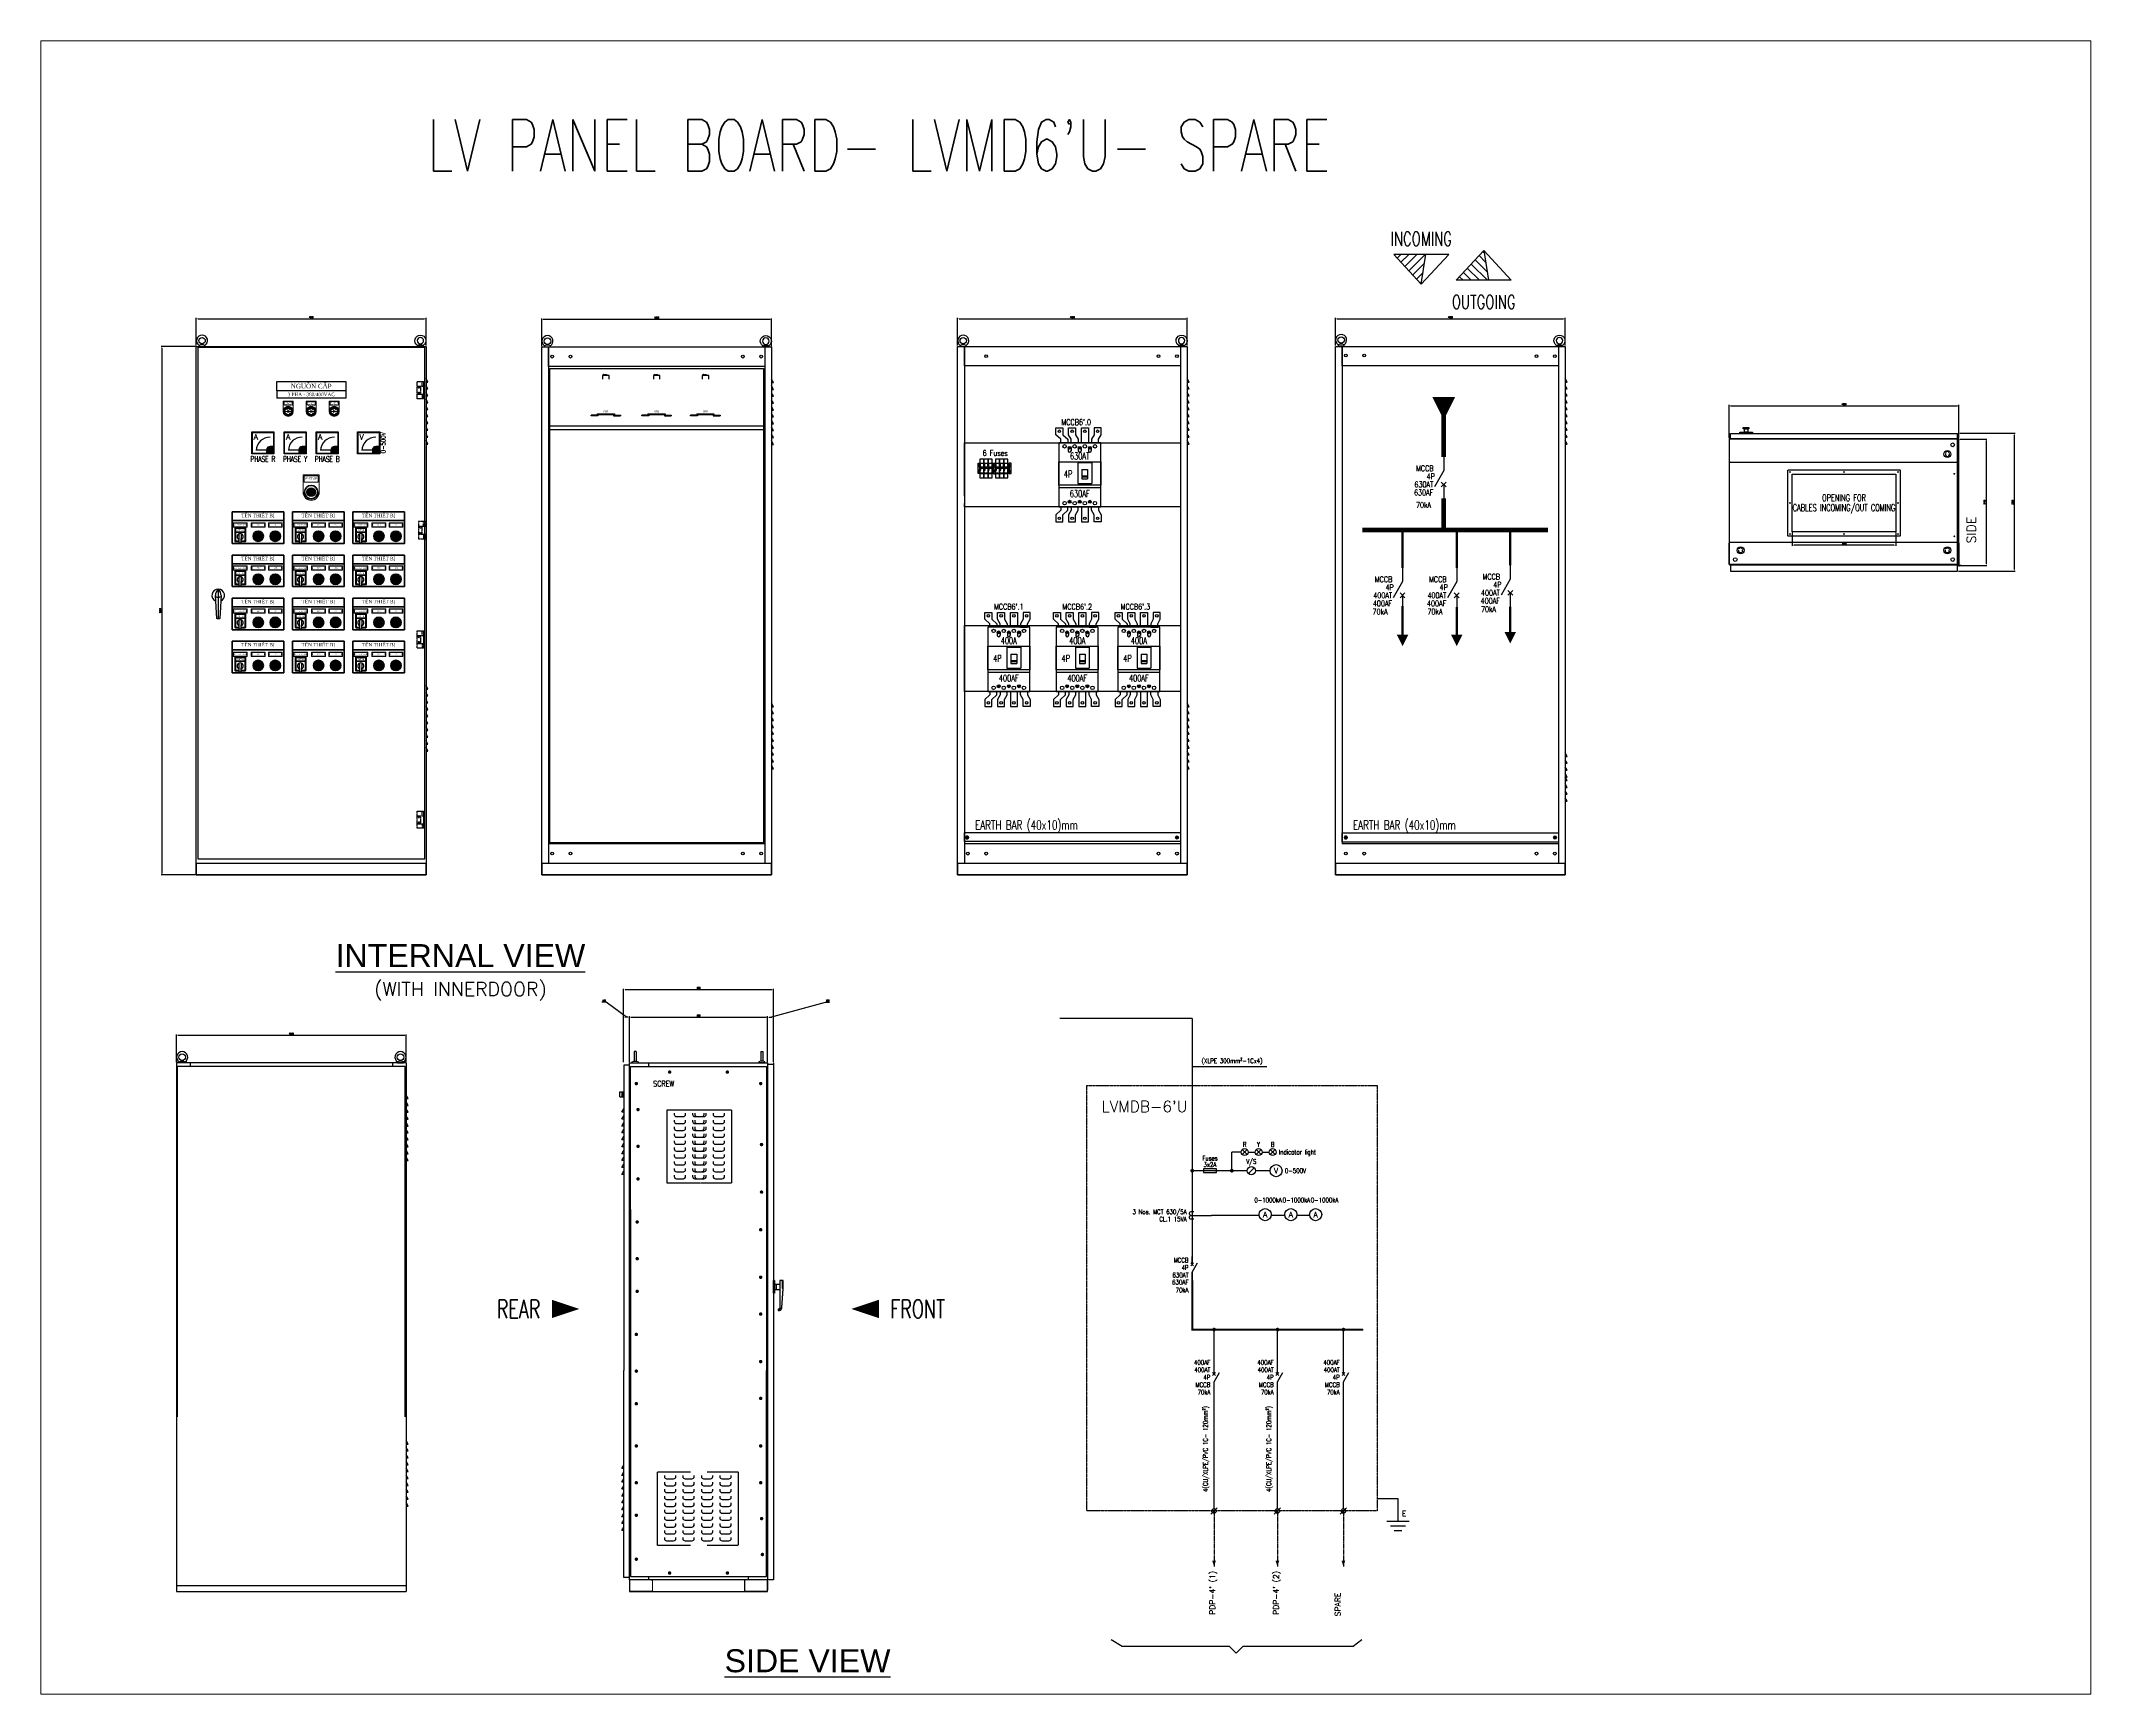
# Model space of a CAD drawing. Header units: inches. Extents: x 187 to 137830, y 99 to 66837.
# Drawn here: x 42463 to 78142, y 38060 to 66837 of the extents above; entities that cross this region are included whole.
import ezdxf
from ezdxf.enums import TextEntityAlignment as Align

# ---------------------------------------------------------------- set-up
doc = ezdxf.new("R2010")
doc.units = ezdxf.units.IN
doc.header["$MEASUREMENT"] = 0
for name, pattern in [('CENTER', [2, 1.25, -0.25, 0.25, -0.25]), ('DASHED', [0.75, 0.5, -0.25]), ('DASHED2', [0.375, 0.25, -0.125]), ('HIDDEN', [0.375, 0.25, -0.125])]:
    doc.linetypes.add(name, pattern=pattern)
for name, color, linetype in [('12', 3, 'Continuous'), ('accessory', 9, 'Continuous'), ('BO', 3, 'Continuous'), ('BOLT', 40, 'Continuous'), ('BUSBAR', 31, 'Continuous'), ('CHANGE', 4, 'Continuous'), ('Dim', 9, 'Continuous'), ('FRAME', 3, 'Continuous'), ('LINE', 1, 'Continuous'), ('revise', 5, 'Continuous'), ('text', 2, 'Continuous'), ('wire', 3, 'Continuous')]:
    doc.layers.add(name, color=color, linetype=linetype)
for name, color, linetype, lineweight in [('KICH THUOC', 6, 'Continuous', 13), ('NETCHINH', 7, 'Continuous', 30), ('TBD', 2, 'Continuous', 9), ('Thin - Continuous', 3, 'DASHED2', 5)]:
    doc.layers.add(name, color=color, linetype=linetype, lineweight=lineweight)
doc.styles.add('SIMPLEX', font='SIMPLEX.shx', dxfattribs={"width": 0.7})
doc.styles.get("Standard").update_dxf_attribs({"font": 'arial.ttf'})
doc.styles.add('Title', font='')
doc.styles.add('VNI-HELVE-CONDENSE', font='')
doc.styles.get('Title').set_extended_font_data('VNI-Helve')
doc.styles.get('VNI-HELVE-CONDENSE').set_extended_font_data('VNI-Helve-Condense')
doc.dimstyles.new('STANDARD$0', dxfattribs={"dimscale": 2, "dimtxt": 12, "dimasz": 13, "dimexe": 10, "dimexo": 10, "dimgap": 10, "dimtad": 1, "dimdec": 0, "dimzin": 0, "dimdsep": 46, "dimtxsty": 'VNI-HELVE-CONDENSE', "dimcen": 2, "dimdle": 2, "dimclrd": 1, "dimclre": 1, "dimclrt": 2, "dimadec": 0, "dimazin": 0, "dimtfac": 1, "dimtdec": 0, "dimtofl": 0, "dimtmove": 0, "dimatfit": 3, "dimfxl": 1, "dimtolj": 1, "dimtzin": 0, "dimarcsym": 1})

# ---------------------------------------------------------------- blocks, each defined once
blk = doc.blocks.new('EYE BOLT')
at = {"layer": 'CHANGE'}
blk.add_line((-12.5, 0), (12.5, 0), dxfattribs=at)
at = {"layer": 'CHANGE', "linetype": 'Continuous'}
for p, q in [((12.5, 4.5), (6.1, 7)), ((12.5, 4.5), (6.1, 7)), ((12.5, 0), (12.5, 4.5)), ((12.5, 0), (12.5, 4.5))]:
    blk.add_line(p, q, dxfattribs=at)
blk.add_lwpolyline([(12.5, 0), (12.5, 4.5), (6.1, 7), (-6.1, 7), (-12.5, 4.5), (-12.5, 0)], dxfattribs=at)
blk.add_circle((0, 25), 14, dxfattribs=at)
blk.add_arc((0, 25), 24, 301.33225, 238.66775, dxfattribs=at)
blk = doc.blocks.new('*D148')
at = {"layer": 'DEFPOINTS', "color": 0, "transparency": 16777216}
for p in [(55178, 61992), (51178, 61512), (55178, 61512)]:
    blk.add_point(p, dxfattribs=at)
at = {"layer": 'Dim', "color": 8, "lineweight": -2, "transparency": 16777216}
for p, q in [((51178, 61527), (51178, 62007)), ((51205, 61992), (55151, 61992)), ((55178, 61527), (55178, 62007))]:
    blk.add_line(p, q, dxfattribs=at)
at = {"layer": 'Dim', "color": 8, "transparency": 16777216}
for points in [[(51205, 61997), (51205, 61988), (51178, 61992)], [(55151, 61997), (55151, 61988), (55178, 61992)]]:
    blk.add_solid(points, dxfattribs=at)
at = {"layer": 'Dim', "color": 6, "transparency": 16777216, "insert": (53178, 62021), "char_height": 27, "attachment_point": 5, "style": 'SIMPLEX'}
blk.add_mtext('\\A1;4000', dxfattribs=at)
blk = doc.blocks.new('*D149')
at = {"layer": 'DEFPOINTS', "color": 0, "transparency": 16777216}
for p in [(55209, 49843), (55109, 49047), (55209, 49047)]:
    blk.add_point(p, dxfattribs=at)
at = {"layer": 'Dim', "color": 8, "lineweight": -2, "transparency": 16777216}
for p, q in [((55159, 49843), (56114, 50103)), ((56114, 50103), (56189, 50103)), ((55109, 49062), (55109, 49858)), ((55136, 49843), (55182, 49843)), ((55209, 49062), (55209, 49858))]:
    blk.add_line(p, q, dxfattribs=at)
at = {"layer": 'Dim', "color": 8, "transparency": 16777216}
for points in [[(55136, 49847), (55136, 49838), (55109, 49843)], [(55182, 49847), (55182, 49838), (55209, 49843)]]:
    blk.add_solid(points, dxfattribs=at)
at = {"layer": 'Dim', "color": 6, "transparency": 16777216, "insert": (56152, 50131), "char_height": 27, "attachment_point": 5, "style": 'SIMPLEX'}
blk.add_mtext('\\A1;100', dxfattribs=at)
blk = doc.blocks.new('*D150')
at = {"layer": 'DEFPOINTS', "color": 0, "transparency": 16777216}
for p in [(52604, 49843), (52604, 49047), (52704, 49047)]:
    blk.add_point(p, dxfattribs=at)
at = {"layer": 'Dim', "color": 8, "lineweight": -2, "transparency": 16777216}
for p, q in [((52299, 50103), (52224, 50103)), ((52654, 49843), (52299, 50103)), ((52604, 49062), (52604, 49858)), ((52677, 49843), (52631, 49843)), ((52704, 49062), (52704, 49858))]:
    blk.add_line(p, q, dxfattribs=at)
at = {"layer": 'Dim', "color": 8, "transparency": 16777216}
for points in [[(52631, 49847), (52631, 49838), (52604, 49843)], [(52677, 49847), (52677, 49838), (52704, 49843)]]:
    blk.add_solid(points, dxfattribs=at)
at = {"layer": 'Dim', "color": 6, "transparency": 16777216, "insert": (52262, 50131), "char_height": 27, "attachment_point": 5, "style": 'SIMPLEX'}
blk.add_mtext('\\A1;100', dxfattribs=at)
blk = doc.blocks.new('*D151')
at = {"layer": 'DEFPOINTS', "color": 0, "transparency": 16777216}
for p in [(55109, 49843), (52704, 49047), (55109, 49047)]:
    blk.add_point(p, dxfattribs=at)
at = {"layer": 'Dim', "color": 8, "lineweight": -2, "transparency": 16777216}
for p, q in [((52704, 49062), (52704, 49858)), ((52731, 49843), (55082, 49843)), ((55109, 49062), (55109, 49858))]:
    blk.add_line(p, q, dxfattribs=at)
at = {"layer": 'Dim', "color": 8, "transparency": 16777216}
for points in [[(52731, 49847), (52731, 49838), (52704, 49843)], [(55082, 49847), (55082, 49838), (55109, 49843)]]:
    blk.add_solid(points, dxfattribs=at)
at = {"layer": 'Dim', "color": 6, "transparency": 16777216, "insert": (53907, 49871), "char_height": 27, "attachment_point": 5, "style": 'SIMPLEX'}
blk.add_mtext('\\A1;550', dxfattribs=at)
blk = doc.blocks.new('*D152')
at = {"layer": 'DEFPOINTS', "color": 0, "transparency": 16777216}
for p in [(55209, 50323), (52604, 49047), (55209, 49047)]:
    blk.add_point(p, dxfattribs=at)
at = {"layer": 'Dim', "color": 8, "lineweight": -2, "transparency": 16777216}
for p, q in [((52604, 49062), (52604, 50338)), ((52631, 50323), (55182, 50323)), ((55209, 49062), (55209, 50338))]:
    blk.add_line(p, q, dxfattribs=at)
at = {"layer": 'Dim', "color": 8, "transparency": 16777216}
for points in [[(52631, 50327), (52631, 50318), (52604, 50323)], [(55182, 50327), (55182, 50318), (55209, 50323)]]:
    blk.add_solid(points, dxfattribs=at)
at = {"layer": 'Dim', "color": 6, "transparency": 16777216, "insert": (53907, 50351), "char_height": 27, "attachment_point": 5, "style": 'SIMPLEX'}
blk.add_mtext('\\A1;600', dxfattribs=at)
blk = doc.blocks.new('EYE BOLT- side')
at = {"layer": 'CHANGE', "linetype": 'Continuous'}
for p, q in [((-12.5, 4.5), (-6.1, 7)), ((-12.5, 4.5), (-6.1, 7)), ((-12.5, 0), (-12.5, 4.5)), ((-12.5, 0), (-12.5, 4.5)), ((-5, 49), (-5, 7)), ((5, 49), (-5, 49)), ((5, 49), (5, 7))]:
    blk.add_line(p, q, dxfattribs=at)
at = {"layer": 'CHANGE'}
blk.add_line((-12.5, 0), (12.5, 0), dxfattribs=at)
at = {"layer": 'CHANGE', "linetype": 'Continuous'}
blk.add_lwpolyline([(-12.5, 0), (-12.5, 4.5), (-6.1, 7), (6.1, 7), (12.5, 4.5), (12.5, 0)], dxfattribs=at)
blk = doc.blocks.new('hand 1-2')
at = {"layer": 'CHANGE', "linetype": 'Continuous'}
for p, q in [((1, 27.5), (1, -27.5)), ((5, 11.5), (27.8, 11.5)), ((12.1, 11.5), (12.1, -11.5)), ((12.3, 11.5), (12.3, -11.5)), ((37.8, 27.5), (37.8, -6.1)), ((38, 27.5), (38, -6)), ((5, -11.5), (27.8, -11.5)), ((41.2, -7.2), (34.9, -91.6)), ((37.8, -6.1), (39.8, -6.1)), ((38, -6), (39.8, -6)), ((39.8, -6.1), (43.1, -8.7)), ((26.1, -102), (21.3, -102))]:
    blk.add_line(p, q, dxfattribs=at)
blk.add_lwpolyline([(5, 27.5), (0, 27.5), (5, 27.5), (5, -27.5), (0, -27.5), (0, 27.5)], dxfattribs=at)
blk.add_lwpolyline([(43.1, -8.5), (39.8, -6), (42.3, 27.5), (27.8, 27.5), (27.8, -91.5, -0.394043), (22.8, -97), (21.3, -97), (21.3, -103), (26.2, -103, 0.385255), (36.9, -91.7), (43.1, -8.7), (42.3, 27.5)], format="xyb", dxfattribs=at)
blk.add_arc((23.1, -90.5), 11.9, 284.41586, 354.70432, dxfattribs=at)
blk = doc.blocks.new('A$C36063745')
for p, q in [((0, -10.5), (0, 10.5)), ((5, 10.5), (0, 10.5)), ((3, -10.5), (3, 10.5)), ((5, -10.5), (5, 10.5)), ((7, 6.2), (5, 6.2)), ((17, 10.5), (7, 10.5)), ((7, -10.5), (7, 10.5)), ((17, -10.5), (17, 10.5)), ((5, -10.5), (0, -10.5)), ((7, -6.2), (5, -6.2)), ((17, -10.5), (7, -10.5))]:
    blk.add_line(p, q)
blk = doc.blocks.new('A$C10016575')
at = {"layer": 'CHANGE', "linetype": 'ByBlock'}
for points in [[(0, 270), (-7.8, 270), (0, 285)], [(0, 240), (-7.8, 240), (0, 255)], [(0, 210), (-7.8, 210), (0, 225)], [(0, 180), (-7.8, 180), (0, 195)], [(0, 150), (-7.8, 150), (0, 165)], [(0, 120), (-7.8, 120), (0, 135)], [(0, 90), (-7.8, 90), (0, 105)], [(0, 60), (-7.8, 60), (0, 75)], [(0, 30), (-7.8, 30), (0, 45)], [(0, 0), (-7.8, 0), (0, 15)]]:
    blk.add_lwpolyline(points, dxfattribs=at)
blk = doc.blocks.new('HINGE')
at = {"layer": 'accessory', "linetype": 'HIDDEN', "ltscale": 0.5}
for p, q in [((32.5, 17.5), (0.5, 17.5)), ((10.5, 17.5), (10.5, 37.5)), ((17.5, -17.5), (17.5, 17.5)), ((32.5, -17.5), (0.5, -17.5)), ((10.5, -17.5), (10.5, -37.5))]:
    blk.add_line(p, q, dxfattribs=at)
blk.add_lwpolyline([(0.5, -17.5), (0.5, -37.5), (32.5, -37.5), (32.5, 37.5), (0.5, 37.5), (0.5, 17.5)], dxfattribs=at)
at = {"layer": 'accessory', "linetype": 'HIDDEN', "ltscale": 0.5, "const_width": 5}
blk.add_lwpolyline([(5.5, -37.5), (5.5, 37.5)], dxfattribs=at)
at = {"layer": 'accessory', "linetype": 'HIDDEN', "ltscale": 0.5}
for centre in [(25, 12.5), (25, -12.5)]:
    blk.add_circle(centre, 3.5, dxfattribs=at)
blk = doc.blocks.new('hand 1-1')
at = {"layer": 'CHANGE', "linetype": 'Continuous'}
for p, q in [((0, 27.5), (0, -8)), ((0, -8.5), (0, -103))]:
    blk.add_line(p, q, dxfattribs=at)
for points in [[(12.4, -1.2, 0.206672), (0, 27.5, 0.206672), (-12.4, -1.2)], [(12.4, -1.2), (6.8, -101, -0.292118), (-6.8, -101), (-12.4, -1.2)]]:
    blk.add_lwpolyline(points, format="xyb", dxfattribs=at)
for centre, radius, start, end in [((0, 0), 27.5, 293.67229, 246.32771), ((0, 20.3), 28.2, 244.57579, 295.42421), ((0, 20.3), 28.7, 245.11636, 294.88364)]:
    blk.add_arc(centre, radius, start, end, dxfattribs=at)
blk = doc.blocks.new('*D161')
at = {"layer": 'DEFPOINTS', "color": 0, "transparency": 16777216}
for p in [(49166, 62000), (45166, 61520), (49166, 61520)]:
    blk.add_point(p, dxfattribs=at)
at = {"layer": 'Dim', "color": 8, "lineweight": -2, "transparency": 16777216}
for p, q in [((45166, 61535), (45166, 62015)), ((45193, 62000), (49139, 62000)), ((49166, 61535), (49166, 62015))]:
    blk.add_line(p, q, dxfattribs=at)
at = {"layer": 'Dim', "color": 8, "transparency": 16777216}
for points in [[(45193, 62005), (45193, 61996), (45166, 62000)], [(49139, 62005), (49139, 61996), (49166, 62000)]]:
    blk.add_solid(points, dxfattribs=at)
at = {"layer": 'Dim', "color": 6, "transparency": 16777216, "insert": (47166, 62029), "char_height": 27, "attachment_point": 5, "style": 'SIMPLEX'}
blk.add_mtext('\\A1;4000', dxfattribs=at)
blk = doc.blocks.new('A$C7A565C56')
at = {"layer": 'CHANGE'}
h = blk.add_hatch(dxfattribs=at)
h.set_pattern_fill('ANSI31', color=256, scale=25, style=0)
h.set_pattern_definition([(45, (-4454.082, -2376.7422), (-2.2097087, 2.2097087), [])])
h.paths.add_polyline_path([(46, 32), (31, 32, 0.414214), (16, 17), (16, 2), (46, 2)])
h.paths.add_polyline_path([(38.2, 14.8, -1), (28.2, 14.8, -1)], flags=16)
for p, q in [((16, 16.5), (-29.1, 15.7)), ((16, 15), (-29.1, 15.7)), ((16, 17), (16, 2)), ((29.3, 18), (36.4, 10.9)), ((30, 18.7), (37.1, 11.6)), ((46, 32), (31, 32))]:
    blk.add_line(p, q, dxfattribs=at)
for points in [[(-48, 96), (48, 96), (48, 0), (-48, 0)], [(-46, 94), (46, 94), (46, 2), (-46, 2)]]:
    blk.add_lwpolyline(points, close=True, dxfattribs=at)
blk.add_circle((33.2, 14.8), 5, dxfattribs=at)
for centre, radius, start, end in [((30.8, 13.4), 59.9, 89.76894, 178.70994), ((31, 17), 15, 90, 180)]:
    blk.add_arc(centre, radius, start, end, dxfattribs=at)
at = {"layer": 'text', "style": 'SIMPLEX'}
blk.add_text('A', height=25, dxfattribs=at).set_placement((-40.2, 61.6))
blk = doc.blocks.new('Meter A-96')
blk.add_blockref('A$C7A565C56', (48, 0))
blk = doc.blocks.new('A$C0DD7342E')
at = {"layer": 'CHANGE'}
h = blk.add_hatch(dxfattribs=at)
h.set_pattern_fill('ANSI31', color=256, scale=25, style=0)
h.set_pattern_definition([(45, (-4454.082, -2472.7422), (-2.2097087, 2.2097087), [])])
h.paths.add_polyline_path([(46, -64), (31, -64, 0.414214), (16, -79), (16, -94), (46, -94)])
h.paths.add_polyline_path([(38.2, -81.2, -1), (28.2, -81.2, -1)], flags=16)
for p, q in [((16, -79.5), (-29.1, -80.3)), ((16, -81), (-29.1, -80.3)), ((16, -79), (16, -94)), ((29.3, -78), (36.4, -85.1)), ((30, -77.3), (37.1, -84.4)), ((46, -64), (31, -64))]:
    blk.add_line(p, q, dxfattribs=at)
for points in [[(-48, 0), (48, 0), (48, -96), (-48, -96)], [(-46, -2), (46, -2), (46, -94), (-46, -94)]]:
    blk.add_lwpolyline(points, close=True, dxfattribs=at)
blk.add_circle((33.2, -81.2), 5, dxfattribs=at)
for centre, radius, start, end in [((30.8, -82.6), 59.9, 89.76894, 178.70994), ((31, -79), 15, 90, 180)]:
    blk.add_arc(centre, radius, start, end, dxfattribs=at)
at = {"layer": 'text', "linetype": 'ByBlock', "style": 'SIMPLEX'}
blk.add_text('V', height=25, dxfattribs=at).set_placement((-40.2, -34.4))
blk = doc.blocks.new('*D157')
at = {"layer": 'DEFPOINTS', "color": 0, "transparency": 16777216}
for p in [(62414, 62000), (58414, 61520), (62414, 61520)]:
    blk.add_point(p, dxfattribs=at)
at = {"layer": 'Dim', "color": 8, "lineweight": -2, "transparency": 16777216}
for p, q in [((58414, 61535), (58414, 62015)), ((58441, 62000), (62387, 62000)), ((62414, 61535), (62414, 62015))]:
    blk.add_line(p, q, dxfattribs=at)
at = {"layer": 'Dim', "color": 8, "transparency": 16777216}
for points in [[(58441, 62005), (58441, 61996), (58414, 62000)], [(62387, 62005), (62387, 61996), (62414, 62000)]]:
    blk.add_solid(points, dxfattribs=at)
at = {"layer": 'Dim', "color": 6, "transparency": 16777216, "insert": (60414, 62029), "char_height": 27, "attachment_point": 5, "style": 'SIMPLEX'}
blk.add_mtext('\\A1;4000', dxfattribs=at)
blk = doc.blocks.new('BOL-12')
at = {"linetype": 'Continuous'}
for p, q in [((-13, 0), (13, 0)), ((-6, 10), (-12, 0)), ((-12, 0), (-6, -10)), ((6, 10), (-6, 10)), ((0, 13), (0, -13)), ((12, 0), (6, 10)), ((6, -10), (12, 0)), ((-6, -10), (6, -10))]:
    blk.add_line(p, q, dxfattribs=at)
for radius in [10.4, 8.39]:
    blk.add_circle((0, 0), radius, dxfattribs=at)
blk = doc.blocks.new('A$C0EF74EEC')
at = {"layer": 'CHANGE'}
for p, q in [((-30, -3.5), (-30, -94.5)), ((-30, -3.5), (30, -3.5)), ((-12.5, -33.5), (12.5, -33.5)), ((-12.5, -33.5), (-12.5, -74.5)), ((-12.5, -74.5), (12.5, -74.5)), ((12.5, -33.5), (12.5, -74.5)), ((30, -3.5), (30, -94.5)), ((-30, -94.5), (30, -94.5))]:
    blk.add_line(p, q, dxfattribs=at)
at = {"layer": 'CHANGE', "const_width": 10}
blk.add_lwpolyline([(-12.5, -64.5), (12.5, -64.5)], dxfattribs=at)
blk = doc.blocks.new('A$C50AB5FA1')
at = {"layer": 'CHANGE'}
blk.add_lwpolyline([(-91.5, 112), (91.5, 112), (91.5, 10), (-91.5, 10)], close=True, dxfattribs=at)
blk.add_blockref('A$C0EF74EEC', (22, 112), dxfattribs=at)
blk = doc.blocks.new('A$C0B0E2ACB')
at = {"layer": 'CHANGE'}
for p, q in [((-50.25, 162.5), (-50.25, 150)), ((-37.75, 162.5), (-37.75, 150)), ((-6.25, 162.5), (-6.25, 150)), ((6.25, 162.5), (6.25, 150)), ((37.75, 162.5), (37.75, 150)), ((50.25, 162.5), (50.25, 150))]:
    blk.add_line(p, q, dxfattribs=at)
at = {"layer": 'CHANGE', "linetype": 'Continuous', "ltscale": 0.4}
blk.add_line((-91.5, -10), (91.5, -10), dxfattribs=at)
blk.add_lwpolyline([(-91.5, -94.25), (91.5, -94.25), (91.5, 184.75), (-91.5, 184.75)], close=True, dxfattribs=at)
at = {"layer": 'CHANGE'}
for centre, radius in [((-66, 169), 7.5), ((-44, 162.5), 6.25), ((-44, 162.5), 6.25), ((-44, 162.5), 3.55), ((-22, 169), 7.5), ((0, 162.5), 6.25), ((0, 162.5), 6.25), ((0, 162.5), 3.55), ((22, 169), 7.5), ((44, 162.5), 6.25), ((44, 162.5), 3.55), ((66, 169), 7.5), ((-66, -78.5), 7.5), ((-44, -72), 6.25), ((-44, -72), 6.25), ((-44, -72), 3.55), ((-22, -78.5), 7.5), ((0, -72), 6.25), ((0, -72), 6.25), ((0, -72), 3.55), ((22, -78.5), 7.5), ((44, -72), 6.25), ((44, -72), 6.25), ((44, -72), 3.55), ((66, -78.5), 7.5)]:
    blk.add_circle(centre, radius, dxfattribs=at)
for centre in [(-44, 150), (0, 150), (44, 150)]:
    blk.add_arc(centre, 6.25, 180, 0, dxfattribs=at)
blk = doc.blocks.new('A$C25310AB9')
at = {"layer": 'CHANGE'}
for name, p in [('A$C0B0E2ACB', (91.5, 94.25)), ('A$C50AB5FA1', (91.5, 84.25))]:
    blk.add_blockref(name, p, dxfattribs=at)
blk = doc.blocks.new('A$C4D155230')
at = {"layer": 'CHANGE'}
for points in [[(-165, 204.5), (-165, 174.5), (-143, 154.5), (-143, 139.5), (-173.5, 139.5), (-173.5, 154.5), (-195.5, 174.5), (-195.5, 204.5), (-165, 204.5)], [(-109.5, 204.5), (-109.5, 174.5), (-98.5, 154.5), (-98.5, 139.5), (-129, 139.5), (-129, 154.5), (-140, 174.5), (-140, 204.5), (-109.5, 204.5)], [(-29, 204.5), (-29, 174.5), (-40, 154.5), (-40, 139.5), (-9.5, 139.5), (-9.5, 154.5), (1.5, 174.5), (1.5, 204.5), (-29, 204.5)], [(-165, -204.5), (-165, -174.5), (-143, -154.5), (-143, -139.5), (-173.5, -139.5), (-173.5, -154.5), (-195.5, -174.5), (-195.5, -204.5), (-165, -204.5)], [(-109.5, -204.5), (-109.5, -174.5), (-98.5, -154.5), (-98.5, -139.5), (-129, -139.5), (-129, -154.5), (-140, -174.5), (-140, -204.5), (-109.5, -204.5)], [(-29, -204.5), (-29, -174.5), (-40, -154.5), (-40, -139.5), (-9.5, -139.5), (-9.5, -154.5), (1.5, -174.5), (1.5, -204.5), (-29, -204.5)]]:
    blk.add_lwpolyline(points, dxfattribs=at)
for points in [[(-84.5, 204.5), (-54, 204.5), (-54, 139.5), (-84.5, 139.5)], [(-84.5, -204.5), (-54, -204.5), (-54, -139.5), (-84.5, -139.5)]]:
    blk.add_lwpolyline(points, close=True, dxfattribs=at)
for centre in [(-180.25, 189.5), (-124.75, 189.5), (-69.25, 189.5), (-13.75, 189.5), (-180.25, -189.5), (-124.75, -189.5), (-69.25, -189.5), (-13.75, -189.5)]:
    blk.add_circle(centre, 5.5, dxfattribs=at)
blk.add_blockref('A$C25310AB9', (-183, -139.5), dxfattribs=at)
at = {"layer": 'text', "style": 'SIMPLEX', "width": 0.7}
blk.add_text('400AF', height=30, dxfattribs=at).set_placement((-91.5, -81.77), align=Align.MIDDLE_CENTER)
blk = doc.blocks.new('A$C09140C5A')
at = {"layer": 'CHANGE'}
blk.add_blockref('A$C4D155230', (183, 0), dxfattribs=at)
at = {"layer": 'text', "style": 'SIMPLEX', "width": 0.7}
for tag, p in [('250A', (91.5, 81.6)), ('4P', (41.7, 3.9))]:
    blk.add_attdef(tag, text='', height=30, dxfattribs=at).set_placement(p, align=Align.MIDDLE)
blk = doc.blocks.new('0')
at = {"layer": 'CHANGE'}
for p, q in [((0, 19), (2, 19)), ((0, 6), (2, 6)), ((18, 5), (0, 5)), ((18, 0), (0, 0)), ((2, 19), (2, 6)), ((5, -8), (5, 0)), ((16, 19), (18, 19)), ((16, 19), (16, 6)), ((16, 6), (18, 6)), ((0, -8), (5, -8)), ((0.5, -1), (4, -1)), ((0.5, -1), (0.5, -7)), ((0.5, -7), (4, -7)), ((4, -7), (4, -1))]:
    blk.add_line(p, q, dxfattribs=at)
for points in [[(0, 23), (18, 23), (18, -23), (0, -23)], [(0, 23), (18, 23), (18, 5), (0, 5)]]:
    blk.add_lwpolyline(points, close=True, dxfattribs=at)
at = {"layer": 'text', "style": 'SIMPLEX', "width": 0.8}
blk.add_text('legrand', height=3, dxfattribs=at).set_placement((2, -21))
blk = doc.blocks.new('fuse')
at = {"layer": 'CHANGE'}
blk.add_lwpolyline([(18, 40.6), (0, 40.6), (0, -40.5), (18, -40.5)], close=True, dxfattribs=at)
blk.add_blockref('0', (0, 0))
blk = doc.blocks.new('End-stopper')
at = {"layer": 'CHANGE', "linetype": 'Continuous'}
for p, q in [((0, 7.5), (8, 7.5)), ((0, -7.5), (8, -7.5))]:
    blk.add_line(p, q, dxfattribs=at)
blk.add_lwpolyline([(0, -22.5), (8, -22.5), (8, 22.5), (0, 22.5)], close=True, dxfattribs=at)
at = {"layer": 'CHANGE', "linetype": 'Continuous', "const_width": 0.1}
for points in [[(6.2, 14.5), (1.8, 14.5)], [(4, 16.7), (4, 12.3)], [(6.2, -14.5), (1.8, -14.5)], [(4, -12.3), (4, -16.7)]]:
    blk.add_lwpolyline(points, dxfattribs=at)
at = {"layer": 'CHANGE', "linetype": 'Continuous'}
for centre, radius in [((4, 14.5), 2.5), ((4, 14.5), 2.2), ((4, -14.5), 2.5), ((4, -14.5), 2.2)]:
    blk.add_circle(centre, radius, dxfattribs=at)
blk = doc.blocks.new('1')
at = {"layer": 'CHANGE', "xscale": -1}
blk.add_blockref('End-stopper', (3089.7, 2178.7), dxfattribs=at)
blk = doc.blocks.new('e-04sqmm')
at = {"layer": 'CHANGE', "linetype": 'ByBlock'}
for p, q in [((6, 20), (0, 20)), ((6, 18), (0, 18)), ((6, 16), (0, 16)), ((6, 3), (0, 3)), ((6, -3), (0, -3)), ((6, -16), (0, -16)), ((6, -18), (0, -18)), ((6, -20), (0, -20))]:
    blk.add_line(p, q, dxfattribs=at)
blk.add_lwpolyline([(0, -21), (6, -21), (6, 21), (0, 21)], close=True, dxfattribs=at)
at = {"layer": 'CHANGE', "linetype": 'ByBlock', "const_width": 1}
for points in [[(1.4, 6.9), (4.6, 10.1)], [(1.4, -10.1), (4.6, -6.9)]]:
    blk.add_lwpolyline(points, dxfattribs=at)
at = {"layer": 'CHANGE', "linetype": 'ByBlock'}
for centre, radius in [((3, 8.5), 2.5), ((3, 0), 1), ((3, -8.5), 2.5)]:
    blk.add_circle(centre, radius, dxfattribs=at)
blk = doc.blocks.new('*D158')
at = {"layer": 'DEFPOINTS', "color": 0, "transparency": 16777216}
for p in [(68991, 62000), (64991, 61520), (68991, 61520)]:
    blk.add_point(p, dxfattribs=at)
at = {"layer": 'Dim', "color": 8, "lineweight": -2, "transparency": 16777216}
for p, q in [((64991, 61535), (64991, 62015)), ((65018, 62000), (68964, 62000)), ((68991, 61535), (68991, 62015))]:
    blk.add_line(p, q, dxfattribs=at)
at = {"layer": 'Dim', "color": 8, "transparency": 16777216}
for points in [[(65018, 62005), (65018, 61996), (64991, 62000)], [(68964, 62005), (68964, 61996), (68991, 62000)]]:
    blk.add_solid(points, dxfattribs=at)
at = {"layer": 'Dim', "color": 6, "transparency": 16777216, "insert": (66991, 62029), "char_height": 27, "attachment_point": 5, "style": 'SIMPLEX'}
blk.add_mtext('\\A1;4000', dxfattribs=at)
blk = doc.blocks.new('CB')
for p, q in [((0, 120), (0, 180)), ((0, 60), (-40, 130)), ((10.6, 109.4), (-10.6, 130.6)), ((-10.6, 109.4), (10.6, 130.6)), ((0, 0), (0, 60))]:
    blk.add_line(p, q)
blk = doc.blocks.new('*D153')
at = {"layer": 'DEFPOINTS', "color": 0, "transparency": 16777216}
for p in [(75843, 59907), (75843, 57708), (76317, 57708)]:
    blk.add_point(p, dxfattribs=at)
at = {"layer": 'Dim', "color": 8, "lineweight": -2, "transparency": 16777216}
for p, q in [((75858, 59907), (76332, 59907)), ((76317, 59880), (76317, 57735)), ((75858, 57708), (76332, 57708))]:
    blk.add_line(p, q, dxfattribs=at)
at = {"layer": 'Dim', "color": 8, "transparency": 16777216}
for points in [[(76312, 59880), (76321, 59880), (76317, 59907)], [(76312, 57735), (76321, 57735), (76317, 57708)]]:
    blk.add_solid(points, dxfattribs=at)
at = {"layer": 'Dim', "color": 6, "transparency": 16777216, "insert": (76288, 58808), "char_height": 27, "attachment_point": 5, "rotation": 90, "style": 'SIMPLEX'}
blk.add_mtext('\\A1;2198', dxfattribs=at)
blk = doc.blocks.new('*D154')
at = {"layer": 'DEFPOINTS', "color": 0, "transparency": 16777216}
for p in [(75843, 60007), (75819, 57608), (76805, 57608)]:
    blk.add_point(p, dxfattribs=at)
at = {"layer": 'Dim', "color": 8, "lineweight": -2, "transparency": 16777216}
for p, q in [((75858, 60007), (76820, 60007)), ((76805, 59980), (76805, 57635)), ((75834, 57608), (76820, 57608))]:
    blk.add_line(p, q, dxfattribs=at)
at = {"layer": 'Dim', "color": 8, "transparency": 16777216}
for points in [[(76801, 59980), (76810, 59980), (76805, 60007)], [(76801, 57635), (76810, 57635), (76805, 57608)]]:
    blk.add_solid(points, dxfattribs=at)
at = {"layer": 'Dim', "color": 6, "transparency": 16777216, "insert": (76777, 58807), "char_height": 27, "attachment_point": 5, "rotation": 90, "style": 'SIMPLEX'}
blk.add_mtext('\\A1;2399', dxfattribs=at)
blk = doc.blocks.new('A$C43AD0A24')
at = {"layer": 'CHANGE'}
for points in [[(-27.5, -5), (27.5, -5), (27.5, 0), (-27.5, 0)], [(-12.5, -25), (12.5, -25), (12.5, -20), (-12.5, -20)], [(-7.5, -20), (7.5, -20), (7.5, -5), (-7.5, -5)]]:
    blk.add_lwpolyline(points, close=True, dxfattribs=at)
blk = doc.blocks.new('*D155')
at = {"layer": 'DEFPOINTS', "color": 0, "transparency": 16777216}
for p in [(75843, 60487), (71843, 59907), (75843, 59907)]:
    blk.add_point(p, dxfattribs=at)
at = {"layer": 'Dim', "color": 8, "lineweight": -2, "transparency": 16777216}
for p, q in [((71843, 59922), (71843, 60502)), ((71870, 60487), (75816, 60487)), ((75843, 59922), (75843, 60502))]:
    blk.add_line(p, q, dxfattribs=at)
at = {"layer": 'Dim', "color": 8, "transparency": 16777216}
for points in [[(71870, 60491), (71870, 60482), (71843, 60487)], [(75816, 60491), (75816, 60482), (75843, 60487)]]:
    blk.add_solid(points, dxfattribs=at)
at = {"layer": 'Dim', "color": 6, "transparency": 16777216, "insert": (73843, 60515), "char_height": 27, "attachment_point": 5, "style": 'SIMPLEX'}
blk.add_mtext('\\A1;4000', dxfattribs=at)
blk = doc.blocks.new('A$C2A512ED8')
at = {"layer": 'FRAME', "linetype": 'HIDDEN'}
for p, q in [((3, 8), (-3, 8)), ((3, -8), (-3, -8))]:
    blk.add_line(p, q, dxfattribs=at)
for centre, start, end in [((-3, 0), 90, 270), ((3, 0), 270, 90)]:
    blk.add_arc(centre, 8, start, end, dxfattribs=at)
blk = doc.blocks.new('*D159')
at = {"layer": 'DEFPOINTS', "color": 0, "transparency": 16777216}
for p in [(72943, 58294), (74743, 58294), (72943, 58061)]:
    blk.add_point(p, dxfattribs=at)
at = {"layer": 'Dim', "color": 8, "lineweight": -2, "transparency": 16777216}
for p, q in [((72943, 58279), (72943, 58046)), ((74743, 58279), (74743, 58046)), ((74716, 58061), (72970, 58061))]:
    blk.add_line(p, q, dxfattribs=at)
at = {"layer": 'Dim', "color": 8, "transparency": 16777216}
for points in [[(72970, 58066), (72970, 58057), (72943, 58061)], [(74716, 58066), (74716, 58057), (74743, 58061)]]:
    blk.add_solid(points, dxfattribs=at)
at = {"layer": 'Dim', "color": 6, "transparency": 16777216, "insert": (73843, 58090), "char_height": 27, "attachment_point": 5, "style": 'SIMPLEX'}
blk.add_mtext('\\A1;1800', dxfattribs=at)
blk = doc.blocks.new('*D156')
at = {"layer": 'DEFPOINTS', "color": 0, "transparency": 16777216}
for p in [(48820, 49527), (44820, 49047), (48820, 49047)]:
    blk.add_point(p, dxfattribs=at)
at = {"layer": 'Dim', "color": 8, "lineweight": -2, "transparency": 16777216}
for p, q in [((44820, 49062), (44820, 49542)), ((44847, 49527), (48793, 49527)), ((48820, 49062), (48820, 49542))]:
    blk.add_line(p, q, dxfattribs=at)
at = {"layer": 'Dim', "color": 8, "transparency": 16777216}
for points in [[(44847, 49531), (44847, 49522), (44820, 49527)], [(48793, 49531), (48793, 49522), (48820, 49527)]]:
    blk.add_solid(points, dxfattribs=at)
at = {"layer": 'Dim', "color": 6, "transparency": 16777216, "insert": (46820, 49555), "char_height": 27, "attachment_point": 5, "style": 'SIMPLEX'}
blk.add_mtext('\\A1;4000', dxfattribs=at)
blk = doc.blocks.new('A$C7AF73958')
at = {"layer": 'CHANGE', "linetype": 'ByBlock'}
blk.add_lwpolyline([(16, -25), (0, -25, -1), (0, 0, -1), (0, 25), (16, 25)], format="xyb", dxfattribs=at)
blk.add_lwpolyline([(0, 0), (131, 0)], dxfattribs=at)
blk = doc.blocks.new('A$C34D500E7')
at = {"layer": 'CHANGE'}
blk.add_line((-14.1, -14.1), (14.1, 14.1), dxfattribs=at)
blk.add_circle((0, 0), 10, dxfattribs=at)
blk = doc.blocks.new('Terminal')
blk.add_blockref('A$C34D500E7', (0, 0))
blk = doc.blocks.new('EARTH')
for p, q in [((0, -120), (0, 0)), ((-60, -120), (60, -120)), ((-40, -145), (40, -145)), ((-20, -170), (20, -170))]:
    blk.add_line(p, q)
blk = doc.blocks.new('MCCB630AT')
at = {"layer": 'CHANGE'}
for points in [[(42445.3, 15765.2), (42445.3, 15735.2), (42467.3, 15715.2), (42467.3, 15700.2), (42436.8, 15700.2), (42436.8, 15715.2), (42414.8, 15735.2), (42414.8, 15765.2), (42445.3, 15765.2)], [(42500.8, 15765.2), (42500.8, 15735.2), (42511.8, 15715.2), (42511.8, 15700.2), (42481.3, 15700.2), (42481.3, 15715.2), (42470.3, 15735.2), (42470.3, 15765.2), (42500.8, 15765.2)], [(42581.3, 15765.2), (42581.3, 15735.2), (42570.3, 15715.2), (42570.3, 15700.2), (42600.8, 15700.2), (42600.8, 15715.2), (42611.8, 15735.2), (42611.8, 15765.2), (42581.3, 15765.2)], [(42445.3, 15356.2), (42445.3, 15386.2), (42467.3, 15406.2), (42467.3, 15421.2), (42436.8, 15421.2), (42436.8, 15406.2), (42414.8, 15386.2), (42414.8, 15356.2), (42445.3, 15356.2)], [(42500.8, 15356.2), (42500.8, 15386.2), (42511.8, 15406.2), (42511.8, 15421.2), (42481.3, 15421.2), (42481.3, 15406.2), (42470.3, 15386.2), (42470.3, 15356.2), (42500.8, 15356.2)], [(42581.3, 15356.2), (42581.3, 15386.2), (42570.3, 15406.2), (42570.3, 15421.2), (42600.8, 15421.2), (42600.8, 15406.2), (42611.8, 15386.2), (42611.8, 15356.2), (42581.3, 15356.2)]]:
    blk.add_lwpolyline(points, dxfattribs=at)
for points in [[(42525.8, 15765.2), (42556.3, 15765.2), (42556.3, 15700.2), (42525.8, 15700.2)], [(42525.8, 15356.2), (42556.3, 15356.2), (42556.3, 15421.2), (42525.8, 15421.2)]]:
    blk.add_lwpolyline(points, close=True, dxfattribs=at)
for centre in [(42430.1, 15750.2), (42485.6, 15750.2), (42541.1, 15750.2), (42596.6, 15750.2), (42430.1, 15371.2), (42485.6, 15371.2), (42541.1, 15371.2), (42596.6, 15371.2)]:
    blk.add_circle(centre, 5.5, dxfattribs=at)
blk.add_blockref('A$C25310AB9', (42427.3, 15421.2), dxfattribs=at)
at = {"layer": 'text', "ltscale": 100, "style": 'SIMPLEX', "width": 0.7}
blk.add_text("MCCB6'.0", height=25, dxfattribs=at).set_placement((42503.6, 15789.7), align=Align.MIDDLE_CENTER)
at = {"layer": 'text', "style": 'SIMPLEX', "width": 0.7}
blk.add_text('630AF', height=30, dxfattribs=at).set_placement((42518.8, 15478.9), align=Align.MIDDLE_CENTER)
for tag, p in [('630A', (42518.8, 15642.3)), ('4P', (42468.3, 15564.6))]:
    blk.add_attdef(tag, text='', height=30, dxfattribs=at).set_placement(p, align=Align.MIDDLE)
blk = doc.blocks.new('*D160')
at = {"layer": 'DEFPOINTS', "color": 0, "transparency": 16777216}
for p in [(45166, 61520), (44567, 52320), (45166, 52320)]:
    blk.add_point(p, dxfattribs=at)
at = {"layer": 'Dim', "color": 8, "lineweight": -2, "transparency": 16777216}
for p, q in [((45151, 61520), (44552, 61520)), ((44567, 61493), (44567, 52347)), ((45151, 52320), (44552, 52320))]:
    blk.add_line(p, q, dxfattribs=at)
at = {"layer": 'Dim', "color": 8, "transparency": 16777216}
for points in [[(44562, 61493), (44571, 61493), (44567, 61520)], [(44562, 52347), (44571, 52347), (44567, 52320)]]:
    blk.add_solid(points, dxfattribs=at)
at = {"layer": 'Dim', "color": 6, "transparency": 16777216, "insert": (44538, 56920), "char_height": 27, "attachment_point": 5, "rotation": 90, "style": 'SIMPLEX'}
blk.add_mtext('\\A1;2350', dxfattribs=at)
blk = doc.blocks.new('SWITCH1')
at = {"layer": 'CHANGE'}
for p, q in [((-4, -26.5), (-5, 12)), ((4, -26.5), (5, 12)), ((-4, -26.5), (4, -26.5))]:
    blk.add_line(p, q, dxfattribs=at)
for points in [[(4.1, -21.5), (21, -21.5, 0.414214), (24, -18.5), (24, 35.5, 0.414214), (21, 38.5), (-21, 38.5, 0.414214), (-24, 35.5), (-24, -18.5, 0.414214), (-21, -21.5), (-4.1, -21.5)], [(4.2, -18.5), (19, -18.5, 0.414214), (21, -16.5), (21, 16.5, 0.414214), (19, 18.5), (-19, 18.5, 0.414214), (-21, 16.5), (-21, -16.5, 0.414214), (-19, -18.5), (-4.2, -18.5)]]:
    blk.add_lwpolyline(points, format="xyb", dxfattribs=at)
blk.add_lwpolyline([(-21, 23.5, 0.414214), (-19, 21.5), (19, 21.5, 0.414214), (21, 23.5), (21, 33.5, 0.414214), (19, 35.5), (-19, 35.5, 0.414214), (-21, 33.5)], format="xyb", close=True, dxfattribs=at)
blk.add_arc((0, 0), 13, 289.59987, 250.40013, dxfattribs=at)
at = {"layer": 'text', "style": 'Title'}
blk.add_text('SWITCH', height=5, dxfattribs=at).set_placement((0, 28.5), align=Align.MIDDLE_CENTER)

msp = doc.modelspace()

# ---------------------------------------------------------------- hatches: boundary and pattern name
h = msp.add_hatch(color=1)
h.dxf.hatch_style = 1
h.paths.add_polyline_path([(47090.82, 58984.28, 1), (47240.82, 58984.28, 1)])
at = {"lineweight": 200}
h = msp.add_hatch(color=3, dxfattribs=at)
h.dxf.hatch_style = 1
h.paths.add_polyline_path([(46153.58, 58216.38, 1), (46333.58, 58216.38, 1)])
h = msp.add_hatch(color=2, dxfattribs=at)
h.dxf.hatch_style = 1
h.paths.add_polyline_path([(46451.04, 58216.38, 1), (46631.04, 58216.38, 1)])
h.paths.add_polyline_path([(46215.89, 58393.67), (46281, 58393.67), (46281, 58432.1), (46215.89, 58432.1)], flags=9)
h = msp.add_hatch(color=3, dxfattribs=at)
h.dxf.hatch_style = 1
h.paths.add_polyline_path([(47203.58, 58216.38, 1), (47383.58, 58216.38, 1)])
h = msp.add_hatch(color=2, dxfattribs=at)
h.dxf.hatch_style = 1
h.paths.add_polyline_path([(47501.04, 58216.38, 1), (47681.04, 58216.38, 1)])
h.paths.add_polyline_path([(47265.89, 58393.67), (47331, 58393.67), (47331, 58432.1), (47265.89, 58432.1)], flags=9)
h = msp.add_hatch(color=3, dxfattribs=at)
h.dxf.hatch_style = 1
h.paths.add_polyline_path([(48253.58, 58216.38, 1), (48433.58, 58216.38, 1)])
h = msp.add_hatch(color=2, dxfattribs=at)
h.dxf.hatch_style = 1
h.paths.add_polyline_path([(48551.04, 58216.38, 1), (48731.04, 58216.38, 1)])
h.paths.add_polyline_path([(48315.89, 58393.67), (48381, 58393.67), (48381, 58432.1), (48315.89, 58432.1)], flags=9)
h = msp.add_hatch(color=3, dxfattribs=at)
h.dxf.hatch_style = 1
h.paths.add_polyline_path([(46153.58, 57466.38, 1), (46333.58, 57466.38, 1)])
h = msp.add_hatch(color=2, dxfattribs=at)
h.dxf.hatch_style = 1
h.paths.add_polyline_path([(46451.04, 57466.38, 1), (46631.04, 57466.38, 1)])
h.paths.add_polyline_path([(46215.89, 57643.67), (46281, 57643.67), (46281, 57682.1), (46215.89, 57682.1)], flags=9)
h = msp.add_hatch(color=3, dxfattribs=at)
h.dxf.hatch_style = 1
h.paths.add_polyline_path([(47203.58, 57466.38, 1), (47383.58, 57466.38, 1)])
h = msp.add_hatch(color=2, dxfattribs=at)
h.dxf.hatch_style = 1
h.paths.add_polyline_path([(47501.04, 57466.38, 1), (47681.04, 57466.38, 1)])
h.paths.add_polyline_path([(47265.89, 57643.67), (47331, 57643.67), (47331, 57682.1), (47265.89, 57682.1)], flags=9)
h = msp.add_hatch(color=3, dxfattribs=at)
h.dxf.hatch_style = 1
h.paths.add_polyline_path([(48253.58, 57466.38, 1), (48433.58, 57466.38, 1)])
h = msp.add_hatch(color=2, dxfattribs=at)
h.dxf.hatch_style = 1
h.paths.add_polyline_path([(48551.04, 57466.38, 1), (48731.04, 57466.38, 1)])
h.paths.add_polyline_path([(48315.89, 57643.67), (48381, 57643.67), (48381, 57682.1), (48315.89, 57682.1)], flags=9)
h = msp.add_hatch(color=3, dxfattribs=at)
h.dxf.hatch_style = 1
h.paths.add_polyline_path([(46153.58, 56716.38, 1), (46333.58, 56716.38, 1)])
h = msp.add_hatch(color=2, dxfattribs=at)
h.dxf.hatch_style = 1
h.paths.add_polyline_path([(46451.04, 56716.38, 1), (46631.04, 56716.38, 1)])
h.paths.add_polyline_path([(46215.89, 56893.67), (46281, 56893.67), (46281, 56932.1), (46215.89, 56932.1)], flags=9)
h = msp.add_hatch(color=3, dxfattribs=at)
h.dxf.hatch_style = 1
h.paths.add_polyline_path([(47203.58, 56716.38, 1), (47383.58, 56716.38, 1)])
h = msp.add_hatch(color=2, dxfattribs=at)
h.dxf.hatch_style = 1
h.paths.add_polyline_path([(47501.04, 56716.38, 1), (47681.04, 56716.38, 1)])
h.paths.add_polyline_path([(47265.89, 56893.67), (47331, 56893.67), (47331, 56932.1), (47265.89, 56932.1)], flags=9)
h = msp.add_hatch(color=3, dxfattribs=at)
h.dxf.hatch_style = 1
h.paths.add_polyline_path([(48253.58, 56716.38, 1), (48433.58, 56716.38, 1)])
h = msp.add_hatch(color=2, dxfattribs=at)
h.dxf.hatch_style = 1
h.paths.add_polyline_path([(48551.04, 56716.38, 1), (48731.04, 56716.38, 1)])
h.paths.add_polyline_path([(48315.89, 56893.67), (48381, 56893.67), (48381, 56932.1), (48315.89, 56932.1)], flags=9)
h = msp.add_hatch(color=3, dxfattribs=at)
h.dxf.hatch_style = 1
h.paths.add_polyline_path([(46153.58, 55966.38, 1), (46333.58, 55966.38, 1)])
h = msp.add_hatch(color=2, dxfattribs=at)
h.dxf.hatch_style = 1
h.paths.add_polyline_path([(46451.04, 55966.38, 1), (46631.04, 55966.38, 1)])
h.paths.add_polyline_path([(46215.89, 56143.67), (46281, 56143.67), (46281, 56182.1), (46215.89, 56182.1)], flags=9)
h = msp.add_hatch(color=3, dxfattribs=at)
h.dxf.hatch_style = 1
h.paths.add_polyline_path([(47203.58, 55966.38, 1), (47383.58, 55966.38, 1)])
h = msp.add_hatch(color=2, dxfattribs=at)
h.dxf.hatch_style = 1
h.paths.add_polyline_path([(47501.04, 55966.38, 1), (47681.04, 55966.38, 1)])
h.paths.add_polyline_path([(47265.89, 56143.67), (47331, 56143.67), (47331, 56182.1), (47265.89, 56182.1)], flags=9)
h = msp.add_hatch(color=3, dxfattribs=at)
h.dxf.hatch_style = 1
h.paths.add_polyline_path([(48253.58, 55966.38, 1), (48433.58, 55966.38, 1)])
h = msp.add_hatch(color=2, dxfattribs=at)
h.dxf.hatch_style = 1
h.paths.add_polyline_path([(48551.04, 55966.38, 1), (48731.04, 55966.38, 1)])
h.paths.add_polyline_path([(48315.89, 56143.67), (48381, 56143.67), (48381, 56182.1), (48315.89, 56182.1)], flags=9)
at = {"layer": 'CHANGE', "linetype": 'Continuous'}
h = msp.add_hatch(dxfattribs=at)
h.set_pattern_fill('ANSI31', color=256, scale=800, angle=720, style=0)
h.set_pattern_definition([(315, (51886.9, 100201.28), (-70.71068, -70.71068), [])])
h.paths.add_polyline_path([(67653.1, 62670.6), (67573.1, 63190.6), (67093.1, 62670.6)])
h = msp.add_hatch(dxfattribs=at)
h.set_pattern_fill('ANSI31', color=256, scale=800, angle=720, style=0)
h.set_pattern_definition([(45, (50800.52, 25591.62), (-70.71068, 70.71068), [])])
h.paths.add_polyline_path([(66566.72, 63122.3), (66486.72, 62602.3), (66006.72, 63122.3)])

# ---------------------------------------------------------------- linework, layer by layer
for p, q in [((52253.54, 61039.28), (52257.74, 61039.28)), ((52253.54, 61010.96), (52253.54, 61039.28)), ((52257.74, 61039.28), (52257.74, 61010.96)), ((52281.43, 61010.96), (52281.43, 61028.61)), ((52281.43, 61028.61), (52306.13, 61028.61)), ((52306.13, 61028.61), (52306.13, 61010.96)), ((53138.72, 61039.28), (53142.92, 61039.28)), ((53138.72, 61010.96), (53138.72, 61039.28)), ((53142.92, 61039.28), (53142.92, 61010.96)), ((53166.61, 61010.96), (53166.61, 61028.61)), ((53166.61, 61028.61), (53191.32, 61028.61)), ((53191.32, 61028.61), (53191.32, 61010.96)), ((53986.74, 61039.28), (53990.94, 61039.28)), ((53986.74, 61010.96), (53986.74, 61039.28)), ((53990.94, 61039.28), (53990.94, 61010.96)), ((54014.63, 61010.96), (54014.63, 61028.61)), ((54014.63, 61028.61), (54039.33, 61028.61)), ((54039.33, 61028.61), (54039.33, 61010.96)), ((46565.82, 60748.33), (46565.82, 60618.33)), ((47765.82, 60748.33), (47765.82, 60618.33)), ((52350.25, 61010.96), (52237.32, 61010.96)), ((52237.32, 61010.96), (52237.32, 60952.67)), ((52350.25, 60952.67), (52350.25, 61010.96)), ((53235.43, 61010.96), (53122.5, 61010.96)), ((53122.5, 61010.96), (53122.5, 60952.67)), ((53235.43, 60952.67), (53235.43, 61010.96)), ((54083.44, 61010.96), (53970.52, 61010.96)), ((53970.52, 61010.96), (53970.52, 60952.67)), ((54083.44, 60952.67), (54083.44, 61010.96)), ((52142.03, 60322.81), (52036.16, 60322.81)), ((52036.16, 60310.31), (52036.16, 60322.81)), ((52154.53, 60310.31), (52036.16, 60310.31)), ((52142.03, 60347.51), (52442, 60347.51)), ((52142.03, 60347.51), (52142.03, 60322.81)), ((52154.53, 60335.16), (52154.53, 60310.31)), ((52154.53, 60335.01), (52429.5, 60335.16)), ((52429.5, 60335.16), (52429.5, 60310.46)), ((52442, 60347.51), (52442, 60322.81)), ((52442, 60322.81), (52547.87, 60322.81)), ((52547.87, 60322.81), (52547.87, 60310.46)), ((53027.22, 60322.81), (52921.35, 60322.81)), ((52921.35, 60310.31), (52921.35, 60322.81)), ((53039.72, 60310.31), (52921.35, 60310.31)), ((53027.22, 60347.51), (53327.18, 60347.51)), ((53027.22, 60347.51), (53027.22, 60322.81)), ((53039.72, 60335.16), (53039.72, 60310.31)), ((53039.72, 60335.01), (53314.68, 60335.16)), ((53314.68, 60335.16), (53314.68, 60310.46)), ((53327.18, 60347.51), (53327.18, 60322.81)), ((53327.18, 60322.81), (53433.05, 60322.81)), ((53433.05, 60322.81), (53433.05, 60310.46)), ((53875.23, 60322.81), (53769.36, 60322.81)), ((53769.36, 60310.31), (53769.36, 60322.81)), ((53887.73, 60310.31), (53769.36, 60310.31)), ((53875.23, 60347.51), (54175.2, 60347.51)), ((53875.23, 60347.51), (53875.23, 60322.81)), ((53887.73, 60335.16), (53887.73, 60310.31)), ((53887.73, 60335.01), (54162.7, 60335.16)), ((54162.7, 60335.16), (54162.7, 60310.46)), ((54175.2, 60347.51), (54175.2, 60322.81)), ((54175.2, 60322.81), (54281.07, 60322.81)), ((54281.07, 60322.81), (54281.07, 60310.46))]:
    msp.add_line(p, q)
at = {"color": 0}
for p, q in [((52429.5, 60310.46), (52547.87, 60310.46)), ((53314.68, 60310.46), (53433.05, 60310.46)), ((54162.7, 60310.46), (54281.07, 60310.46))]:
    msp.add_line(p, q, dxfattribs=at)
at = {"lineweight": 200}
for p, q in [((45789.12, 58487.88), (45789.12, 58637.88)), ((45789.12, 58637.88), (46689.12, 58637.88)), ((46689.12, 58637.88), (46689.12, 58487.88)), ((46839.12, 58487.88), (46839.12, 58637.88)), ((46839.12, 58637.88), (47739.12, 58637.88)), ((47739.12, 58637.88), (47739.12, 58487.88)), ((47889.12, 58487.88), (47889.12, 58637.88)), ((47889.12, 58637.88), (48789.12, 58637.88)), ((48789.12, 58637.88), (48789.12, 58487.88)), ((45789.12, 57737.88), (45789.12, 57887.88)), ((45789.12, 57887.88), (46689.12, 57887.88)), ((46689.12, 57887.88), (46689.12, 57737.88)), ((46839.12, 57737.88), (46839.12, 57887.88)), ((46839.12, 57887.88), (47739.12, 57887.88)), ((47739.12, 57887.88), (47739.12, 57737.88)), ((47889.12, 57737.88), (47889.12, 57887.88)), ((47889.12, 57887.88), (48789.12, 57887.88)), ((48789.12, 57887.88), (48789.12, 57737.88)), ((45789.12, 56987.88), (45789.12, 57137.88)), ((45789.12, 57137.88), (46689.12, 57137.88)), ((46689.12, 57137.88), (46689.12, 56987.88)), ((46839.12, 56987.88), (46839.12, 57137.88)), ((46839.12, 57137.88), (47739.12, 57137.88)), ((47739.12, 57137.88), (47739.12, 56987.88)), ((47889.12, 56987.88), (47889.12, 57137.88)), ((47889.12, 57137.88), (48789.12, 57137.88)), ((48789.12, 57137.88), (48789.12, 56987.88)), ((45789.12, 56237.88), (45789.12, 56387.88)), ((45789.12, 56387.88), (46689.12, 56387.88)), ((46689.12, 56387.88), (46689.12, 56237.88)), ((46839.12, 56237.88), (46839.12, 56387.88)), ((46839.12, 56387.88), (47739.12, 56387.88)), ((47739.12, 56387.88), (47739.12, 56237.88)), ((47889.12, 56237.88), (47889.12, 56387.88)), ((47889.12, 56387.88), (48789.12, 56387.88)), ((48789.12, 56387.88), (48789.12, 56237.88))]:
    msp.add_line(p, q, dxfattribs=at)
at = {"color": 6, "linetype": 'Continuous', "lineweight": 0}
msp.add_lwpolyline([(42463.02, 66837.09), (78142.15, 66837.09), (78142.15, 38060.36), (42463.02, 38060.36)], close=True, dxfattribs=at)
for points, const_width in [([(72895.08, 59334.41, 1), (72911.08, 59334.41, 1)], 16), ([(73835.08, 59334.41, -1), (73851.08, 59334.41, -1)], 16), ([(74791.08, 59334.41, -1), (74775.08, 59334.41, -1)], 16), ([(75771.08, 59303.13, 1), (75755.08, 59303.13, 1)], 16), ([(72895.08, 58794.41, 1), (72911.08, 58794.41, 1)], 16), ([(74791.08, 58794.41, -1), (74775.08, 58794.41, -1)], 16), ([(72895.08, 58254.41, -1), (72911.08, 58254.41, -1)], 16), ([(73835.08, 58254.41, 1), (73851.08, 58254.41, 1)], 16), ([(74791.08, 58254.41, 1), (74775.08, 58254.41, 1)], 16), ([(75771.08, 58213.47, -1), (75755.08, 58213.47, -1)], 16), ([(62862.75, 44404.02, 1), (62895.19, 44404.02, 1)], 32.43), ([(63969.56, 44404.02, 1), (64001.99, 44404.02, 1)], 32.43), ([(65114.77, 44404.02, 1), (65147.2, 44404.02, 1)], 32.43)]:
    msp.add_lwpolyline(points, format="xyb", close=True, dxfattribs=dict(const_width=const_width))
at = {"lineweight": 200}
for points in [[(45789.12, 58087.88), (46689.12, 58087.88), (46689.12, 58487.88), (45789.12, 58487.88)], [(46839.12, 58087.88), (47739.12, 58087.88), (47739.12, 58487.88), (46839.12, 58487.88)], [(47889.12, 58087.88), (48789.12, 58087.88), (48789.12, 58487.88), (47889.12, 58487.88)], [(45789.12, 57337.88), (46689.12, 57337.88), (46689.12, 57737.88), (45789.12, 57737.88)], [(46839.12, 57337.88), (47739.12, 57337.88), (47739.12, 57737.88), (46839.12, 57737.88)], [(47889.12, 57337.88), (48789.12, 57337.88), (48789.12, 57737.88), (47889.12, 57737.88)], [(45789.12, 56587.88), (46689.12, 56587.88), (46689.12, 56987.88), (45789.12, 56987.88)], [(46839.12, 56587.88), (47739.12, 56587.88), (47739.12, 56987.88), (46839.12, 56987.88)], [(47889.12, 56587.88), (48789.12, 56587.88), (48789.12, 56987.88), (47889.12, 56987.88)], [(45789.12, 55837.88), (46689.12, 55837.88), (46689.12, 56237.88), (45789.12, 56237.88)], [(46839.12, 55837.88), (47739.12, 55837.88), (47739.12, 56237.88), (46839.12, 56237.88)], [(47889.12, 55837.88), (48789.12, 55837.88), (48789.12, 56237.88), (47889.12, 56237.88)]]:
    msp.add_lwpolyline(points, close=True, dxfattribs=at)
at = {"linetype": 'Continuous'}
for points in [[(51354.96, 44763.7, 320, 0, 0), (51834.96, 44763.7, 0, 0, 0)], [(57045.28, 44763.7, 320, 0, 0), (56565.28, 44763.7, 0, 0, 0)]]:
    msp.add_lwpolyline(points, format="xyseb", dxfattribs=at)
at = {"color": 1, "lineweight": 211}
msp.add_circle((47165.82, 58984.28), 115, dxfattribs=at)
at = {"color": 1}
msp.add_circle((47165.82, 58984.28), 75, dxfattribs=at)
at = {"lineweight": 200}
for centre in [(46243.58, 58216.38), (46541.04, 58216.38), (47293.58, 58216.38), (47591.04, 58216.38), (48343.58, 58216.38), (48641.04, 58216.38), (46243.58, 57466.38), (46541.04, 57466.38), (47293.58, 57466.38), (47591.04, 57466.38), (48343.58, 57466.38), (48641.04, 57466.38), (46243.58, 56716.38), (46541.04, 56716.38), (47293.58, 56716.38), (47591.04, 56716.38), (48343.58, 56716.38), (48641.04, 56716.38), (46243.58, 55966.38), (46541.04, 55966.38), (47293.58, 55966.38), (47591.04, 55966.38), (48343.58, 55966.38), (48641.04, 55966.38)]:
    msp.add_circle(centre, 90, dxfattribs=at)
at = {"color": 0}
msp.add_arc((47165.82, 58984.28), 140, 180, 0, dxfattribs=at)
at = {"layer": '12', "color": 1}
msp.add_circle((46765.79, 60389.83), 58, dxfattribs=at)
at = {"layer": '12', "color": 2}
msp.add_circle((47165.79, 60389.83), 58, dxfattribs=at)
at = {"layer": '12', "color": 3}
msp.add_circle((47565.84, 60389.83), 58, dxfattribs=at)
at = {"layer": 'accessory'}
for p, q in [((47447.72, 48986.95), (44839.98, 48986.95)), ((44839.98, 42886.95), (44839.98, 48986.95)), ((48799.98, 48986.95), (47447.72, 48986.95)), ((48799.98, 46495.08), (48799.98, 48986.95)), ((48799.98, 42886.95), (48799.98, 46495.08))]:
    msp.add_line(p, q, dxfattribs=at)
at = {"layer": 'accessory', "linetype": 'HIDDEN'}
msp.add_lwpolyline([(72863.08, 58214.41), (72863.08, 59374.41), (74823.08, 59374.41), (74823.08, 58214.41)], close=True, dxfattribs=at)
at = {"layer": 'BO', "color": 1, "linetype": 'DASHED', "lineweight": 5, "ltscale": 3}
msp.add_circle((46765.82, 60389.83), 62.62, dxfattribs=at)
at = {"layer": 'BO', "color": 2, "linetype": 'DASHED', "lineweight": 5, "ltscale": 3}
msp.add_circle((47165.82, 60389.83), 62.62, dxfattribs=at)
at = {"layer": 'BO', "color": 3, "linetype": 'DASHED', "lineweight": 5, "ltscale": 3}
msp.add_circle((47565.82, 60389.83), 62.62, dxfattribs=at)
at = {"layer": 'BUSBAR'}
for points in [[(66876.8, 60240.64, 0, 400, 0), (66876.8, 60640.64, 640, 640, 0)], [(66876.8, 60240.64, 0, 200, 0), (66876.8, 60440.64, 320, 320, 0)], [(66876.8, 60240.64, 0, 200, 0), (66876.8, 60440.64, 320, 320, 0)], [(65462.69, 58323.76, 80, 80, 0), (68693.18, 58323.76, 0, 0, 0)], [(66159.59, 56301.06, 0, 200, 0), (66159.59, 56501.06, 320, 320, 0)], [(67102.85, 56301.06, 0, 200, 0), (67102.85, 56501.06, 320, 320, 0)], [(68034.75, 56346.47, 0, 200, 0), (68034.75, 56546.47, 320, 320, 0)]]:
    msp.add_lwpolyline(points, format="xyseb", dxfattribs=at)
for points, const_width in [([(66876.8, 59597.05), (66876.8, 60475.4)], 80), ([(66876.8, 58877.05), (66876.8, 58323.76)], 80), ([(66159.59, 57665.42), (66159.59, 58323.76)], 40), ([(67102.85, 57665.42), (67102.85, 58323.76)], 40), ([(68034.75, 57710.83), (68034.75, 58323.76)], 40), ([(66159.59, 57001.15), (66159.59, 56501.06)], 40), ([(67102.85, 56985.66), (67102.85, 56501.06)], 40), ([(68034.75, 56990.83), (68034.75, 56546.47)], 40)]:
    msp.add_lwpolyline(points, dxfattribs=dict(at, const_width=const_width))
at = {"layer": 'BUSBAR', "linetype": 'HIDDEN'}
for points in [[(62293.75, 52900.33), (58533.75, 52900.33), (58533.75, 53060.33), (62293.75, 53060.33)], [(68871.49, 52889.33), (65111.49, 52889.33), (65111.49, 53049.33), (68871.49, 53049.33)]]:
    msp.add_lwpolyline(points, close=True, dxfattribs=at)
at = {"layer": 'CHANGE', "linetype": 'Continuous'}
for p, q in [((67573.1, 63190.6), (67653.1, 62670.6)), ((66485.73, 62603.38), (66565.73, 63123.38)), ((44870.06, 49064.95), (44895.42, 49074.95)), ((44870.06, 49064.95), (44895.42, 49074.95)), ((48769.9, 49064.95), (48744.53, 49074.95)), ((48769.9, 49064.95), (48744.53, 49074.95)), ((48769.9, 49046.95), (48769.9, 49064.95)), ((48769.9, 49046.95), (48769.9, 49064.95))]:
    msp.add_line(p, q, dxfattribs=at)
at = {"layer": 'CHANGE', "color": 7}
for p, q in [((51318.22, 58960.33), (51318.22, 61136.53)), ((51318.22, 61136.53), (55038.22, 61136.53)), ((55038.22, 61136.53), (55038.22, 58960.33)), ((51318.22, 60136.53), (55038.22, 60136.53)), ((51318.22, 60076.53), (55038.22, 60076.53))]:
    msp.add_line(p, q, dxfattribs=at)
at = {"layer": 'CHANGE', "color": 0, "linetype": 'Continuous'}
for p, q in [((46565.82, 60908.33), (47765.82, 60908.33)), ((46565.82, 60748.33), (46565.82, 60908.33)), ((47765.82, 60748.33), (46565.82, 60748.33)), ((47765.82, 60908.33), (47765.82, 60748.33)), ((47765.82, 60618.33), (46565.82, 60618.33))]:
    msp.add_line(p, q, dxfattribs=at)
at = {"layer": 'CHANGE'}
for p, q in [((44969.9, 49046.95), (44870.06, 49046.95)), ((48670.06, 49046.95), (48769.9, 49046.95)), ((63351.04, 47494.87), (63188.88, 47494.87)), ((63188.88, 47170.54), (63188.88, 47494.87)), ((63454.86, 47451.87), (63368.86, 47537.87)), ((63368.92, 47451.8), (63454.79, 47537.93)), ((63472.67, 47494.87), (63594.29, 47494.87)), ((63698.1, 47451.87), (63612.1, 47537.87)), ((63612.17, 47451.8), (63698.03, 47537.93)), ((63715.91, 47494.87), (63837.53, 47494.87)), ((63941.34, 47451.87), (63855.34, 47537.87)), ((63855.41, 47451.8), (63941.28, 47537.93)), ((63456.45, 47170.54), (62483.47, 47170.54)), ((63578.51, 47220.07), (63477.6, 47119.95)), ((63598.59, 47172.29), (63853.31, 47172.29)), ((63665.79, 46391.48), (62836.57, 46391.48)), ((64111.91, 46391.48), (63874.62, 46391.48)), ((64542.67, 46391.48), (64320.74, 46391.48)), ((66081.71, 41460.86), (65719.73, 41460.86))]:
    msp.add_line(p, q, dxfattribs=at)
at = {"layer": 'CHANGE', "linetype": 'Continuous'}
for points in [[(68053.1, 62670.6), (67093.1, 62670.6), (67573.1, 63190.6), (67573.1, 63190.6)], [(66966.72, 63122.3), (66006.72, 63122.3), (66486.72, 62602.3), (66486.72, 62602.3)]]:
    msp.add_lwpolyline(points, close=True, dxfattribs=at)
at = {"layer": 'CHANGE', "linetype": 'ByBlock'}
for points in [[(49165.82, 60900.33), (49196.82, 60900.33), (49165.82, 60960.33)], [(49165.82, 60900.33), (49196.82, 60900.33), (49165.82, 60960.33)], [(49165.82, 60780.33), (49196.82, 60780.33), (49165.82, 60840.33)], [(49165.82, 60780.33), (49196.82, 60780.33), (49165.82, 60840.33)], [(49165.82, 60660.33), (49196.82, 60660.33), (49165.82, 60720.33)], [(49165.82, 60660.33), (49196.82, 60660.33), (49165.82, 60720.33)], [(55178.22, 60892.2), (55209.22, 60892.2), (55178.22, 60952.2)], [(55178.22, 60892.2), (55209.22, 60892.2), (55178.22, 60952.2)], [(55178.22, 60772.2), (55209.22, 60772.2), (55178.22, 60832.2)], [(55178.22, 60772.2), (55209.22, 60772.2), (55178.22, 60832.2)], [(55178.22, 60652.2), (55209.22, 60652.2), (55178.22, 60712.2)], [(55178.22, 60652.2), (55209.22, 60652.2), (55178.22, 60712.2)], [(62413.75, 60900.33), (62444.75, 60900.33), (62413.75, 60960.33)], [(62413.75, 60900.33), (62444.75, 60900.33), (62413.75, 60960.33)], [(62413.75, 60780.33), (62444.75, 60780.33), (62413.75, 60840.33)], [(62413.75, 60780.33), (62444.75, 60780.33), (62413.75, 60840.33)], [(62413.75, 60660.33), (62444.75, 60660.33), (62413.75, 60720.33)], [(62413.75, 60660.33), (62444.75, 60660.33), (62413.75, 60720.33)], [(68991.49, 60900.33), (69022.5, 60900.33), (68991.49, 60960.33)], [(68991.49, 60900.33), (69022.5, 60900.33), (68991.49, 60960.33)], [(68991.49, 60780.33), (69022.5, 60780.33), (68991.49, 60840.33)], [(68991.49, 60780.33), (69022.5, 60780.33), (68991.49, 60840.33)], [(68991.49, 60660.33), (69022.5, 60660.33), (68991.49, 60720.33)], [(68991.49, 60660.33), (69022.5, 60660.33), (68991.49, 60720.33)], [(49165.82, 60540.33), (49196.82, 60540.33), (49165.82, 60600.33)], [(49165.82, 60540.33), (49196.82, 60540.33), (49165.82, 60600.33)], [(49165.82, 60420.33), (49196.82, 60420.33), (49165.82, 60480.33)], [(49165.82, 60420.33), (49196.82, 60420.33), (49165.82, 60480.33)], [(49165.82, 60300.33), (49196.82, 60300.33), (49165.82, 60360.33)], [(49165.82, 60300.33), (49196.82, 60300.33), (49165.82, 60360.33)], [(55178.22, 60532.2), (55209.22, 60532.2), (55178.22, 60592.2)], [(55178.22, 60532.2), (55209.22, 60532.2), (55178.22, 60592.2)], [(55178.22, 60412.2), (55209.22, 60412.2), (55178.22, 60472.2)], [(55178.22, 60412.2), (55209.22, 60412.2), (55178.22, 60472.2)], [(55178.22, 60292.2), (55209.22, 60292.2), (55178.22, 60352.2)], [(55178.22, 60292.2), (55209.22, 60292.2), (55178.22, 60352.2)], [(62413.75, 60540.33), (62444.75, 60540.33), (62413.75, 60600.33)], [(62413.75, 60540.33), (62444.75, 60540.33), (62413.75, 60600.33)], [(62413.75, 60420.33), (62444.75, 60420.33), (62413.75, 60480.33)], [(62413.75, 60420.33), (62444.75, 60420.33), (62413.75, 60480.33)], [(62413.75, 60300.33), (62444.75, 60300.33), (62413.75, 60360.33)], [(62413.75, 60300.33), (62444.75, 60300.33), (62413.75, 60360.33)], [(68991.49, 60540.33), (69022.5, 60540.33), (68991.49, 60600.33)], [(68991.49, 60540.33), (69022.5, 60540.33), (68991.49, 60600.33)], [(68991.49, 60420.33), (69022.5, 60420.33), (68991.49, 60480.33)], [(68991.49, 60420.33), (69022.5, 60420.33), (68991.49, 60480.33)], [(68991.49, 60300.33), (69022.5, 60300.33), (68991.49, 60360.33)], [(68991.49, 60300.33), (69022.5, 60300.33), (68991.49, 60360.33)], [(49165.82, 60180.33), (49196.82, 60180.33), (49165.82, 60240.33)], [(49165.82, 60180.33), (49196.82, 60180.33), (49165.82, 60240.33)], [(49165.82, 60060.33), (49196.82, 60060.33), (49165.82, 60120.33)], [(49165.82, 60060.33), (49196.82, 60060.33), (49165.82, 60120.33)], [(49165.82, 59940.33), (49196.82, 59940.33), (49165.82, 60000.33)], [(49165.82, 59940.33), (49196.82, 59940.33), (49165.82, 60000.33)], [(55178.22, 60173.96), (55209.22, 60173.96), (55178.22, 60233.96)], [(55178.22, 60173.96), (55209.22, 60173.96), (55178.22, 60233.96)], [(55178.22, 60053.96), (55209.22, 60053.96), (55178.22, 60113.96)], [(55178.22, 60053.96), (55209.22, 60053.96), (55178.22, 60113.96)], [(55178.22, 59933.96), (55209.22, 59933.96), (55178.22, 59993.96)], [(55178.22, 59933.96), (55209.22, 59933.96), (55178.22, 59993.96)], [(62413.75, 60180.33), (62444.75, 60180.33), (62413.75, 60240.33)], [(62413.75, 60180.33), (62444.75, 60180.33), (62413.75, 60240.33)], [(62413.75, 60060.33), (62444.75, 60060.33), (62413.75, 60120.33)], [(62413.75, 60060.33), (62444.75, 60060.33), (62413.75, 60120.33)], [(62413.75, 59940.33), (62444.75, 59940.33), (62413.75, 60000.33)], [(62413.75, 59940.33), (62444.75, 59940.33), (62413.75, 60000.33)], [(68991.49, 60180.33), (69022.5, 60180.33), (68991.49, 60240.33)], [(68991.49, 60180.33), (69022.5, 60180.33), (68991.49, 60240.33)], [(68991.49, 60060.33), (69022.5, 60060.33), (68991.49, 60120.33)], [(68991.49, 60060.33), (69022.5, 60060.33), (68991.49, 60120.33)], [(68991.49, 59940.33), (69022.5, 59940.33), (68991.49, 60000.33)], [(68991.49, 59940.33), (69022.5, 59940.33), (68991.49, 60000.33)], [(49165.82, 59820.33), (49196.82, 59820.33), (49165.82, 59880.33)], [(49165.82, 59820.33), (49196.82, 59820.33), (49165.82, 59880.33)], [(55178.22, 59813.96), (55209.22, 59813.96), (55178.22, 59873.96)], [(55178.22, 59813.96), (55209.22, 59813.96), (55178.22, 59873.96)], [(62413.75, 59820.33), (62444.75, 59820.33), (62413.75, 59880.33)], [(62413.75, 59820.33), (62444.75, 59820.33), (62413.75, 59880.33)], [(68991.49, 59820.33), (69022.5, 59820.33), (68991.49, 59880.33)], [(68991.49, 59820.33), (69022.5, 59820.33), (68991.49, 59880.33)], [(49165.82, 55555.67), (49196.82, 55555.67), (49165.82, 55615.67)], [(49165.82, 55555.67), (49196.82, 55555.67), (49165.82, 55615.67)], [(49165.82, 55435.67), (49196.82, 55435.67), (49165.82, 55495.67)], [(49165.82, 55435.67), (49196.82, 55435.67), (49165.82, 55495.67)], [(49165.82, 55315.67), (49196.82, 55315.67), (49165.82, 55375.67)], [(49165.82, 55315.67), (49196.82, 55315.67), (49165.82, 55375.67)], [(55178.22, 55248.28), (55209.22, 55248.28), (55178.22, 55308.28)], [(55178.22, 55248.28), (55209.22, 55248.28), (55178.22, 55308.28)], [(62413.75, 55248.28), (62444.75, 55248.28), (62413.75, 55308.28)], [(62413.75, 55248.28), (62444.75, 55248.28), (62413.75, 55308.28)], [(49165.82, 55195.67), (49196.82, 55195.67), (49165.82, 55255.67)], [(49165.82, 55195.67), (49196.82, 55195.67), (49165.82, 55255.67)], [(49165.82, 55075.67), (49196.82, 55075.67), (49165.82, 55135.67)], [(49165.82, 55075.67), (49196.82, 55075.67), (49165.82, 55135.67)], [(49165.82, 54955.67), (49196.82, 54955.67), (49165.82, 55015.67)], [(49165.82, 54955.67), (49196.82, 54955.67), (49165.82, 55015.67)], [(55178.22, 55128.28), (55209.22, 55128.28), (55178.22, 55188.28)], [(55178.22, 55128.28), (55209.22, 55128.28), (55178.22, 55188.28)], [(55178.22, 55008.28), (55209.22, 55008.28), (55178.22, 55068.28)], [(55178.22, 55008.28), (55209.22, 55008.28), (55178.22, 55068.28)], [(55178.22, 54888.28), (55209.22, 54888.28), (55178.22, 54948.28)], [(55178.22, 54888.28), (55209.22, 54888.28), (55178.22, 54948.28)], [(62413.75, 55128.28), (62444.75, 55128.28), (62413.75, 55188.28)], [(62413.75, 55128.28), (62444.75, 55128.28), (62413.75, 55188.28)], [(62413.75, 55008.28), (62444.75, 55008.28), (62413.75, 55068.28)], [(62413.75, 55008.28), (62444.75, 55008.28), (62413.75, 55068.28)], [(62413.75, 54888.28), (62444.75, 54888.28), (62413.75, 54948.28)], [(62413.75, 54888.28), (62444.75, 54888.28), (62413.75, 54948.28)], [(49165.82, 54835.67), (49196.82, 54835.67), (49165.82, 54895.67)], [(49165.82, 54835.67), (49196.82, 54835.67), (49165.82, 54895.67)], [(49165.82, 54715.67), (49196.82, 54715.67), (49165.82, 54775.67)], [(49165.82, 54715.67), (49196.82, 54715.67), (49165.82, 54775.67)], [(49165.82, 54595.67), (49196.82, 54595.67), (49165.82, 54655.67)], [(49165.82, 54595.67), (49196.82, 54595.67), (49165.82, 54655.67)], [(55178.22, 54768.28), (55209.22, 54768.28), (55178.22, 54828.28)], [(55178.22, 54768.28), (55209.22, 54768.28), (55178.22, 54828.28)], [(55178.22, 54648.28), (55209.22, 54648.28), (55178.22, 54708.28)], [(55178.22, 54648.28), (55209.22, 54648.28), (55178.22, 54708.28)], [(62413.75, 54768.28), (62444.75, 54768.28), (62413.75, 54828.28)], [(62413.75, 54768.28), (62444.75, 54768.28), (62413.75, 54828.28)], [(62413.75, 54648.28), (62444.75, 54648.28), (62413.75, 54708.28)], [(62413.75, 54648.28), (62444.75, 54648.28), (62413.75, 54708.28)], [(49165.82, 54475.67), (49196.82, 54475.67), (49165.82, 54535.67)], [(49165.82, 54475.67), (49196.82, 54475.67), (49165.82, 54535.67)], [(55178.22, 54528.28), (55209.22, 54528.28), (55178.22, 54588.28)], [(55178.22, 54528.28), (55209.22, 54528.28), (55178.22, 54588.28)], [(55178.22, 54408.28), (55209.22, 54408.28), (55178.22, 54468.28)], [(55178.22, 54408.28), (55209.22, 54408.28), (55178.22, 54468.28)], [(55178.22, 54288.28), (55209.22, 54288.28), (55178.22, 54348.28)], [(55178.22, 54288.28), (55209.22, 54288.28), (55178.22, 54348.28)], [(62413.75, 54528.28), (62444.75, 54528.28), (62413.75, 54588.28)], [(62413.75, 54528.28), (62444.75, 54528.28), (62413.75, 54588.28)], [(62413.75, 54408.28), (62444.75, 54408.28), (62413.75, 54468.28)], [(62413.75, 54408.28), (62444.75, 54408.28), (62413.75, 54468.28)], [(62413.75, 54288.28), (62444.75, 54288.28), (62413.75, 54348.28)], [(62413.75, 54288.28), (62444.75, 54288.28), (62413.75, 54348.28)], [(68991.49, 54382.62), (69022.5, 54382.62), (68991.49, 54442.62)], [(68991.49, 54382.62), (69022.5, 54382.62), (68991.49, 54442.62)], [(68991.49, 54262.62), (69022.5, 54262.62), (68991.49, 54322.62)], [(68991.49, 54262.62), (69022.5, 54262.62), (68991.49, 54322.62)], [(55178.22, 54168.28), (55209.22, 54168.28), (55178.22, 54228.28)], [(55178.22, 54168.28), (55209.22, 54168.28), (55178.22, 54228.28)], [(62413.75, 54168.28), (62444.75, 54168.28), (62413.75, 54228.28)], [(62413.75, 54168.28), (62444.75, 54168.28), (62413.75, 54228.28)], [(68991.49, 54142.62), (69022.5, 54142.62), (68991.49, 54202.62)], [(68991.49, 54142.62), (69022.5, 54142.62), (68991.49, 54202.62)], [(68991.49, 54022.62), (69022.5, 54022.62), (68991.49, 54082.62)], [(68991.49, 54022.62), (69022.5, 54022.62), (68991.49, 54082.62)], [(68991.49, 53962.62), (69022.5, 53962.62), (68991.49, 54022.62)], [(68991.49, 53962.62), (69022.5, 53962.62), (68991.49, 54022.62)], [(68991.49, 53842.62), (69022.5, 53842.62), (68991.49, 53902.62)], [(68991.49, 53842.62), (69022.5, 53842.62), (68991.49, 53902.62)], [(68991.49, 53722.62), (69022.5, 53722.62), (68991.49, 53782.62)], [(68991.49, 53722.62), (69022.5, 53722.62), (68991.49, 53782.62)], [(68991.49, 53602.62), (69022.5, 53602.62), (68991.49, 53662.62)], [(68991.49, 53602.62), (69022.5, 53602.62), (68991.49, 53662.62)]]:
    msp.add_lwpolyline(points, dxfattribs=at)
msp.add_lwpolyline([(74743.08, 58294.41), (72943.08, 58294.41), (72943.08, 59294.41), (74743.08, 59294.41)], close=True, dxfattribs=at)
at = {"layer": 'CHANGE', "color": 7}
msp.add_lwpolyline([(55038.22, 58960.33), (55038.22, 52879.05), (51318.22, 52879.05), (51318.22, 58960.33)], dxfattribs=at)
at = {"layer": 'CHANGE', "linetype": 'Continuous'}
for points in [[(44870.06, 49046.95), (44870.06, 49064.95), (44895.42, 49074.95), (44944.53, 49074.95), (44969.9, 49064.95), (44969.9, 49046.95)], [(48769.9, 49046.95), (48769.9, 49064.95), (48744.53, 49074.95), (48695.42, 49074.95), (48670.06, 49064.95), (48670.06, 49046.95)]]:
    msp.add_lwpolyline(points, dxfattribs=at)
at = {"layer": 'CHANGE', "linetype": 'ByBlock', "const_width": 30}
for points in [[(53389.44, 48886.95, 1), (53419.44, 48886.95, 1)], [(54394.01, 48886.95, 1), (54424.01, 48886.95, 1)], [(52809.44, 48686.95, 1), (52839.44, 48686.95, 1)], [(55004.01, 48686.95, -1), (54974.01, 48686.95, -1)], [(52839.44, 48234.94, 1), (52869.44, 48234.94, 1)], [(52839.44, 47594.94, 1), (52869.44, 47594.94, 1)], [(55018.39, 47625.91, -1), (54988.39, 47625.91, -1)], [(52839.44, 47028, 1), (52869.44, 47028, 1)], [(55018.39, 46797.9, -1), (54988.39, 46797.9, -1)], [(52824.44, 46277.94, 1), (52854.44, 46277.94, 1)], [(55003.6, 46142.95, -1), (54973.6, 46142.95, -1)], [(52824.44, 45637.94, 1), (52854.44, 45637.94, 1)], [(55003.6, 45314.95, -1), (54973.6, 45314.95, -1)], [(52824.44, 45071.01, 1), (52854.44, 45071.01, 1)], [(55003.8, 44674.95, -1), (54973.8, 44674.95, -1)], [(52809.44, 44320.94, 1), (52839.44, 44320.94, 1)], [(52809.44, 43680.94, 1), (52839.44, 43680.94, 1)], [(55003.8, 43846.95, -1), (54973.8, 43846.95, -1)], [(55004.01, 43206.95, -1), (54974.01, 43206.95, -1)], [(52809.44, 43114.01, 1), (52839.44, 43114.01, 1)], [(52809.44, 42378.95, 1), (52839.44, 42378.95, 1)], [(55004.01, 42378.95, -1), (54974.01, 42378.95, -1)], [(52809.44, 41738.95, 1), (52839.44, 41738.95, 1)], [(55004.01, 41738.95, -1), (54974.01, 41738.95, -1)], [(52809.44, 41172.01, 1), (52839.44, 41172.01, 1)], [(55019.01, 41113.95, -1), (54989.01, 41113.95, -1)], [(52809.44, 40406.95, 1), (52839.44, 40406.95, 1)], [(55034.01, 40488.95, -1), (55004.01, 40488.95, -1)], [(53389.44, 40166.95, -1), (53419.44, 40166.95, -1)], [(54394.01, 40166.95, -1), (54424.01, 40166.95, -1)]]:
    msp.add_lwpolyline(points, format="xyb", close=True, dxfattribs=at)
at = {"layer": 'CHANGE'}
msp.add_lwpolyline([(52839.35, 48685.35, 0, 80, 0), (52919.35, 48685.35, 0, 0, 0), (53085.51, 48685.35, 0, 0, 0), (53085.51, 48685.35, 0, 0, 0)], format="xyseb", dxfattribs=at)
at = {"layer": 'CHANGE', "linetype": 'HIDDEN'}
for points in [[(53938.63, 46951.64), (53363.07, 46951.64), (53363.07, 48231.64), (53938.63, 48231.64)], [(53938.63, 48231.64), (54480.33, 48231.64), (54480.33, 46951.64), (53938.63, 46951.64)], [(53767.91, 40646.95), (53192.35, 40646.95), (53192.35, 41926.95), (53767.91, 41926.95)], [(54054.42, 41926.95), (54596.12, 41926.95), (54596.12, 40646.95), (54054.42, 40646.95)]]:
    msp.add_lwpolyline(points, dxfattribs=at)
at = {"layer": 'CHANGE', "linetype": 'ByBlock', "flags": 128}
for points in [[(53483.07, 48171.64), (53483.07, 48151.64, 0.41421356), (53523.07, 48111.64), (53643.07, 48111.64, 0.41421356), (53683.07, 48151.64), (53683.07, 48171.64)], [(53803.07, 48171.64), (53803.07, 48151.64, 0.41421356), (53843.07, 48111.64), (53963.07, 48111.64, 0.41421356), (54003.07, 48151.64), (54003.07, 48171.64)], [(53840.33, 48171.64), (53840.33, 48151.64, 0.41421356), (53880.33, 48111.64), (54000.33, 48111.64, 0.41421356), (54040.33, 48151.64), (54040.33, 48171.64)], [(54160.33, 48171.64), (54160.33, 48151.64, 0.41421356), (54200.33, 48111.64), (54320.33, 48111.64, 0.41421356), (54360.33, 48151.64), (54360.33, 48171.64)], [(53483.07, 48051.64), (53483.07, 48031.64, 0.41421356), (53523.07, 47991.64), (53643.07, 47991.64, 0.41421356), (53683.07, 48031.64), (53683.07, 48051.64)], [(53483.07, 47931.64), (53483.07, 47911.64, 0.41421356), (53523.07, 47871.64), (53643.07, 47871.64, 0.41421356), (53683.07, 47911.64), (53683.07, 47931.64)], [(53483.07, 47811.64), (53483.07, 47791.64, 0.41421356), (53523.07, 47751.64), (53643.07, 47751.64, 0.41421356), (53683.07, 47791.64), (53683.07, 47811.64)], [(53803.07, 48051.64), (53803.07, 48031.64, 0.41421356), (53843.07, 47991.64), (53963.07, 47991.64, 0.41421356), (54003.07, 48031.64), (54003.07, 48051.64)], [(53803.07, 47931.64), (53803.07, 47911.64, 0.41421356), (53843.07, 47871.64), (53963.07, 47871.64, 0.41421356), (54003.07, 47911.64), (54003.07, 47931.64)], [(53803.07, 47811.64), (53803.07, 47791.64, 0.41421356), (53843.07, 47751.64), (53963.07, 47751.64, 0.41421356), (54003.07, 47791.64), (54003.07, 47811.64)], [(53840.33, 48051.64), (53840.33, 48031.64, 0.41421356), (53880.33, 47991.64), (54000.33, 47991.64, 0.41421356), (54040.33, 48031.64), (54040.33, 48051.64)], [(53840.33, 47931.64), (53840.33, 47911.64, 0.41421356), (53880.33, 47871.64), (54000.33, 47871.64, 0.41421356), (54040.33, 47911.64), (54040.33, 47931.64)], [(53840.33, 47811.64), (53840.33, 47791.64, 0.41421356), (53880.33, 47751.64), (54000.33, 47751.64, 0.41421356), (54040.33, 47791.64), (54040.33, 47811.64)], [(54160.33, 48051.64), (54160.33, 48031.64, 0.41421356), (54200.33, 47991.64), (54320.33, 47991.64, 0.41421356), (54360.33, 48031.64), (54360.33, 48051.64)], [(54160.33, 47931.64), (54160.33, 47911.64, 0.41421356), (54200.33, 47871.64), (54320.33, 47871.64, 0.41421356), (54360.33, 47911.64), (54360.33, 47931.64)], [(54160.33, 47811.64), (54160.33, 47791.64, 0.41421356), (54200.33, 47751.64), (54320.33, 47751.64, 0.41421356), (54360.33, 47791.64), (54360.33, 47811.64)], [(53483.07, 47691.64), (53483.07, 47671.64, 0.41421356), (53523.07, 47631.64), (53643.07, 47631.64, 0.41421356), (53683.07, 47671.64), (53683.07, 47691.64)], [(53483.07, 47571.64), (53483.07, 47551.64, 0.41421356), (53523.07, 47511.64), (53643.07, 47511.64, 0.41421356), (53683.07, 47551.64), (53683.07, 47571.64)], [(53803.07, 47691.64), (53803.07, 47671.64, 0.41421356), (53843.07, 47631.64), (53963.07, 47631.64, 0.41421356), (54003.07, 47671.64), (54003.07, 47691.64)], [(53803.07, 47571.64), (53803.07, 47551.64, 0.41421356), (53843.07, 47511.64), (53963.07, 47511.64, 0.41421356), (54003.07, 47551.64), (54003.07, 47571.64)], [(53840.33, 47691.64), (53840.33, 47671.64, 0.41421356), (53880.33, 47631.64), (54000.33, 47631.64, 0.41421356), (54040.33, 47671.64), (54040.33, 47691.64)], [(53840.33, 47571.64), (53840.33, 47551.64, 0.41421356), (53880.33, 47511.64), (54000.33, 47511.64, 0.41421356), (54040.33, 47551.64), (54040.33, 47571.64)], [(54160.33, 47691.64), (54160.33, 47671.64, 0.41421356), (54200.33, 47631.64), (54320.33, 47631.64, 0.41421356), (54360.33, 47671.64), (54360.33, 47691.64)], [(54160.33, 47571.64), (54160.33, 47551.64, 0.41421356), (54200.33, 47511.64), (54320.33, 47511.64, 0.41421356), (54360.33, 47551.64), (54360.33, 47571.64)], [(53483.07, 47451.64), (53483.07, 47431.64, 0.41421356), (53523.07, 47391.64), (53643.07, 47391.64, 0.41421356), (53683.07, 47431.64), (53683.07, 47451.64)], [(53483.07, 47331.64), (53483.07, 47311.64, 0.41421356), (53523.07, 47271.64), (53643.07, 47271.64, 0.41421356), (53683.07, 47311.64), (53683.07, 47331.64)], [(53483.07, 47211.64), (53483.07, 47191.64, 0.41421356), (53523.07, 47151.64), (53643.07, 47151.64, 0.41421356), (53683.07, 47191.64), (53683.07, 47211.64)], [(53803.07, 47451.64), (53803.07, 47431.64, 0.41421356), (53843.07, 47391.64), (53963.07, 47391.64, 0.41421356), (54003.07, 47431.64), (54003.07, 47451.64)], [(53803.07, 47331.64), (53803.07, 47311.64, 0.41421356), (53843.07, 47271.64), (53963.07, 47271.64, 0.41421356), (54003.07, 47311.64), (54003.07, 47331.64)], [(53803.07, 47211.64), (53803.07, 47191.64, 0.41421356), (53843.07, 47151.64), (53963.07, 47151.64, 0.41421356), (54003.07, 47191.64), (54003.07, 47211.64)], [(53840.33, 47451.64), (53840.33, 47431.64, 0.41421356), (53880.33, 47391.64), (54000.33, 47391.64, 0.41421356), (54040.33, 47431.64), (54040.33, 47451.64)], [(53840.33, 47331.64), (53840.33, 47311.64, 0.41421356), (53880.33, 47271.64), (54000.33, 47271.64, 0.41421356), (54040.33, 47311.64), (54040.33, 47331.64)], [(53840.33, 47211.64), (53840.33, 47191.64, 0.41421356), (53880.33, 47151.64), (54000.33, 47151.64, 0.41421356), (54040.33, 47191.64), (54040.33, 47211.64)], [(54160.33, 47451.64), (54160.33, 47431.64, 0.41421356), (54200.33, 47391.64), (54320.33, 47391.64, 0.41421356), (54360.33, 47431.64), (54360.33, 47451.64)], [(54160.33, 47331.64), (54160.33, 47311.64, 0.41421356), (54200.33, 47271.64), (54320.33, 47271.64, 0.41421356), (54360.33, 47311.64), (54360.33, 47331.64)], [(54160.33, 47211.64), (54160.33, 47191.64, 0.41421356), (54200.33, 47151.64), (54320.33, 47151.64, 0.41421356), (54360.33, 47191.64), (54360.33, 47211.64)], [(53483.07, 47091.64), (53483.07, 47071.64, 0.41421356), (53523.07, 47031.64), (53643.07, 47031.64, 0.41421356), (53683.07, 47071.64), (53683.07, 47091.64)], [(53803.07, 47091.64), (53803.07, 47071.64, 0.41421356), (53843.07, 47031.64), (53963.07, 47031.64, 0.41421356), (54003.07, 47071.64), (54003.07, 47091.64)], [(53840.33, 47091.64), (53840.33, 47071.64, 0.41421356), (53880.33, 47031.64), (54000.33, 47031.64, 0.41421356), (54040.33, 47071.64), (54040.33, 47091.64)], [(54160.33, 47091.64), (54160.33, 47071.64, 0.41421356), (54200.33, 47031.64), (54320.33, 47031.64, 0.41421356), (54360.33, 47071.64), (54360.33, 47091.64)], [(53312.35, 41866.95), (53312.35, 41846.95, 0.41421356), (53352.35, 41806.95), (53472.35, 41806.95, 0.41421356), (53512.35, 41846.95), (53512.35, 41866.95)], [(53312.35, 41746.95), (53312.35, 41726.95, 0.41421356), (53352.35, 41686.95), (53472.35, 41686.95, 0.41421356), (53512.35, 41726.95), (53512.35, 41746.95)], [(53632.35, 41866.95), (53632.35, 41846.95, 0.41421356), (53672.35, 41806.95), (53792.35, 41806.95, 0.41421356), (53832.35, 41846.95), (53832.35, 41866.95)], [(53632.35, 41746.95), (53632.35, 41726.95, 0.41421356), (53672.35, 41686.95), (53792.35, 41686.95, 0.41421356), (53832.35, 41726.95), (53832.35, 41746.95)], [(53956.12, 41866.95), (53956.12, 41846.95, 0.41421356), (53996.12, 41806.95), (54116.12, 41806.95, 0.41421356), (54156.12, 41846.95), (54156.12, 41866.95)], [(53956.12, 41746.95), (53956.12, 41726.95, 0.41421356), (53996.12, 41686.95), (54116.12, 41686.95, 0.41421356), (54156.12, 41726.95), (54156.12, 41746.95)], [(54276.12, 41866.95), (54276.12, 41846.95, 0.41421356), (54316.12, 41806.95), (54436.12, 41806.95, 0.41421356), (54476.12, 41846.95), (54476.12, 41866.95)], [(54276.12, 41746.95), (54276.12, 41726.95, 0.41421356), (54316.12, 41686.95), (54436.12, 41686.95, 0.41421356), (54476.12, 41726.95), (54476.12, 41746.95)], [(53312.35, 41626.95), (53312.35, 41606.95, 0.41421356), (53352.35, 41566.95), (53472.35, 41566.95, 0.41421356), (53512.35, 41606.95), (53512.35, 41626.95)], [(53312.35, 41506.95), (53312.35, 41486.95, 0.41421356), (53352.35, 41446.95), (53472.35, 41446.95, 0.41421356), (53512.35, 41486.95), (53512.35, 41506.95)], [(53632.35, 41626.95), (53632.35, 41606.95, 0.41421356), (53672.35, 41566.95), (53792.35, 41566.95, 0.41421356), (53832.35, 41606.95), (53832.35, 41626.95)], [(53632.35, 41506.95), (53632.35, 41486.95, 0.41421356), (53672.35, 41446.95), (53792.35, 41446.95, 0.41421356), (53832.35, 41486.95), (53832.35, 41506.95)], [(53956.12, 41626.95), (53956.12, 41606.95, 0.41421356), (53996.12, 41566.95), (54116.12, 41566.95, 0.41421356), (54156.12, 41606.95), (54156.12, 41626.95)], [(53956.12, 41506.95), (53956.12, 41486.95, 0.41421356), (53996.12, 41446.95), (54116.12, 41446.95, 0.41421356), (54156.12, 41486.95), (54156.12, 41506.95)], [(54276.12, 41626.95), (54276.12, 41606.95, 0.41421356), (54316.12, 41566.95), (54436.12, 41566.95, 0.41421356), (54476.12, 41606.95), (54476.12, 41626.95)], [(54276.12, 41506.95), (54276.12, 41486.95, 0.41421356), (54316.12, 41446.95), (54436.12, 41446.95, 0.41421356), (54476.12, 41486.95), (54476.12, 41506.95)], [(53312.35, 41386.95), (53312.35, 41366.95, 0.41421356), (53352.35, 41326.95), (53472.35, 41326.95, 0.41421356), (53512.35, 41366.95), (53512.35, 41386.95)], [(53312.35, 41266.95), (53312.35, 41246.95, 0.41421356), (53352.35, 41206.95), (53472.35, 41206.95, 0.41421356), (53512.35, 41246.95), (53512.35, 41266.95)], [(53312.35, 41146.95), (53312.35, 41126.95, 0.41421356), (53352.35, 41086.95), (53472.35, 41086.95, 0.41421356), (53512.35, 41126.95), (53512.35, 41146.95)], [(53632.35, 41386.95), (53632.35, 41366.95, 0.41421356), (53672.35, 41326.95), (53792.35, 41326.95, 0.41421356), (53832.35, 41366.95), (53832.35, 41386.95)], [(53632.35, 41266.95), (53632.35, 41246.95, 0.41421356), (53672.35, 41206.95), (53792.35, 41206.95, 0.41421356), (53832.35, 41246.95), (53832.35, 41266.95)], [(53632.35, 41146.95), (53632.35, 41126.95, 0.41421356), (53672.35, 41086.95), (53792.35, 41086.95, 0.41421356), (53832.35, 41126.95), (53832.35, 41146.95)], [(53956.12, 41386.95), (53956.12, 41366.95, 0.41421356), (53996.12, 41326.95), (54116.12, 41326.95, 0.41421356), (54156.12, 41366.95), (54156.12, 41386.95)], [(53956.12, 41266.95), (53956.12, 41246.95, 0.41421356), (53996.12, 41206.95), (54116.12, 41206.95, 0.41421356), (54156.12, 41246.95), (54156.12, 41266.95)], [(53956.12, 41146.95), (53956.12, 41126.95, 0.41421356), (53996.12, 41086.95), (54116.12, 41086.95, 0.41421356), (54156.12, 41126.95), (54156.12, 41146.95)], [(54276.12, 41386.95), (54276.12, 41366.95, 0.41421356), (54316.12, 41326.95), (54436.12, 41326.95, 0.41421356), (54476.12, 41366.95), (54476.12, 41386.95)], [(54276.12, 41266.95), (54276.12, 41246.95, 0.41421356), (54316.12, 41206.95), (54436.12, 41206.95, 0.41421356), (54476.12, 41246.95), (54476.12, 41266.95)], [(54276.12, 41146.95), (54276.12, 41126.95, 0.41421356), (54316.12, 41086.95), (54436.12, 41086.95, 0.41421356), (54476.12, 41126.95), (54476.12, 41146.95)], [(53312.35, 41026.95), (53312.35, 41006.95, 0.41421356), (53352.35, 40966.95), (53472.35, 40966.95, 0.41421356), (53512.35, 41006.95), (53512.35, 41026.95)], [(53312.35, 40906.95), (53312.35, 40886.95, 0.41421356), (53352.35, 40846.95), (53472.35, 40846.95, 0.41421356), (53512.35, 40886.95), (53512.35, 40906.95)], [(53312.35, 40786.95), (53312.35, 40766.95, 0.41421356), (53352.35, 40726.95), (53472.35, 40726.95, 0.41421356), (53512.35, 40766.95), (53512.35, 40786.95)], [(53632.35, 41026.95), (53632.35, 41006.95, 0.41421356), (53672.35, 40966.95), (53792.35, 40966.95, 0.41421356), (53832.35, 41006.95), (53832.35, 41026.95)], [(53632.35, 40906.95), (53632.35, 40886.95, 0.41421356), (53672.35, 40846.95), (53792.35, 40846.95, 0.41421356), (53832.35, 40886.95), (53832.35, 40906.95)], [(53632.35, 40786.95), (53632.35, 40766.95, 0.41421356), (53672.35, 40726.95), (53792.35, 40726.95, 0.41421356), (53832.35, 40766.95), (53832.35, 40786.95)], [(53956.12, 41026.95), (53956.12, 41006.95, 0.41421356), (53996.12, 40966.95), (54116.12, 40966.95, 0.41421356), (54156.12, 41006.95), (54156.12, 41026.95)], [(53956.12, 40906.95), (53956.12, 40886.95, 0.41421356), (53996.12, 40846.95), (54116.12, 40846.95, 0.41421356), (54156.12, 40886.95), (54156.12, 40906.95)], [(53956.12, 40786.95), (53956.12, 40766.95, 0.41421356), (53996.12, 40726.95), (54116.12, 40726.95, 0.41421356), (54156.12, 40766.95), (54156.12, 40786.95)], [(54276.12, 41026.95), (54276.12, 41006.95, 0.41421356), (54316.12, 40966.95), (54436.12, 40966.95, 0.41421356), (54476.12, 41006.95), (54476.12, 41026.95)], [(54276.12, 40906.95), (54276.12, 40886.95, 0.41421356), (54316.12, 40846.95), (54436.12, 40846.95, 0.41421356), (54476.12, 40886.95), (54476.12, 40906.95)], [(54276.12, 40786.95), (54276.12, 40766.95, 0.41421356), (54316.12, 40726.95), (54436.12, 40726.95, 0.41421356), (54476.12, 40766.95), (54476.12, 40786.95)]]:
    msp.add_lwpolyline(points, format="xyb", dxfattribs=at)
at = {"layer": 'CHANGE'}
msp.add_lwpolyline([(62694.29, 47138.11), (62921.31, 47138.11), (62921.31, 47202.98), (62694.29, 47202.98)], close=True, dxfattribs=at)
at = {"layer": 'CHANGE', "linetype": 'Continuous'}
for centre, radius in [((75643.08, 59646.8), 60), ((72043.08, 57970.06), 60), ((75643.08, 57970.06), 60), ((44919.98, 49146.95), 56), ((48719.98, 49146.95), 56)]:
    msp.add_circle(centre, radius, dxfattribs=at)
at = {"layer": 'CHANGE'}
for centre, radius in [((63411.86, 47494.87), 60.81), ((63655.1, 47494.87), 60.81), ((63898.34, 47494.87), 60.81), ((63527.53, 47170.54), 71.08), ((63958.65, 47170.54), 105.35), ((63770.2, 46405.49), 105.35), ((64216.32, 46405.49), 105.35), ((64647.08, 46405.49), 105.35)]:
    msp.add_circle(centre, radius, dxfattribs=at)
at = {"layer": 'CHANGE', "linetype": 'Continuous'}
for centre in [(44919.98, 49146.95), (48719.98, 49146.95)]:
    msp.add_arc(centre, 96, 301.332251, 238.667749, dxfattribs=at)
at = {"layer": 'Dim'}
msp.add_line((62499.69, 48985.65), (63796.99, 48985.65), dxfattribs=at)
at = {"layer": 'Dim', "linetype": 'Continuous'}
for points in [[(52724.44, 48986.95), (53938.63, 48986.95)], [(52724.44, 46495.08), (52724.44, 48986.95)], [(53938.63, 48986.95), (55089.01, 48986.95), (55089.01, 43695.08)], [(52724.44, 46495.08), (52724.44, 45916.95)], [(52724.44, 45916.95), (52724.44, 40106.95)], [(55089.01, 43116.95), (55089.01, 43695.08)], [(53938.63, 40106.95), (55089.01, 40106.95), (55089.01, 43116.95)], [(52724.44, 40106.95), (53938.63, 40106.95)]]:
    msp.add_lwpolyline(points, dxfattribs=at)
at = {"layer": 'Dim', "linetype": 'Continuous', "const_width": 20}
for points in [[(53084.44, 39846.95), (52724.44, 39846.95, -0.41421356), (52704.44, 39866.95), (52704.44, 40026.95, -0.41421356), (52724.44, 40046.95), (53084.44, 40046.95, -0.41421356), (53104.44, 40026.95), (53104.44, 39866.95, -0.41421356)], [(54729.01, 39846.95), (55089.01, 39846.95, 0.41421356), (55109.01, 39866.95), (55109.01, 40026.95, 0.41421356), (55089.01, 40046.95), (54729.01, 40046.95, 0.41421356), (54709.01, 40026.95), (54709.01, 39866.95, 0.41421356)]]:
    msp.add_lwpolyline(points, format="xyb", close=True, dxfattribs=at)
at = {"layer": 'FRAME'}
for p, q in [((51298.22, 61512.2), (51298.22, 58960.33)), ((55058.22, 61512.2), (55058.22, 58960.33)), ((58533.75, 61520.33), (58533.75, 58968.46)), ((62293.75, 61520.33), (62293.75, 58968.46)), ((65111.49, 61520.33), (65111.49, 56176.05)), ((68871.49, 61520.33), (68871.49, 56168.46)), ((51298.22, 58968.46), (51298.22, 52520.33)), ((55058.22, 58968.46), (55058.22, 52520.33)), ((58533.75, 58968.46), (58533.75, 52520.33)), ((62293.75, 58968.46), (62293.75, 52520.33)), ((65111.49, 56168.46), (65111.49, 52860.33)), ((68871.49, 56168.46), (68871.49, 52520.33)), ((55058.22, 52863.35), (51298.22, 52863.35)), ((62293.75, 52860.33), (58533.75, 52860.33)), ((68871.49, 52860.33), (65111.49, 52860.33))]:
    msp.add_line(p, q, dxfattribs=at)
at = {"layer": 'FRAME', "linetype": 'ByBlock'}
for p, q in [((75819.08, 59506.8), (75819.08, 60006.8)), ((75819.08, 58110.06), (75819.08, 59506.8)), ((75819.08, 57610.06), (75819.08, 58110.06)), ((44819.98, 49046.95), (44819.98, 46495.08)), ((47447.72, 49046.95), (44819.98, 49046.95)), ((45059.98, 49046.95), (45059.98, 48986.95)), ((48819.98, 49046.95), (47447.72, 49046.95)), ((48579.98, 49046.95), (48579.98, 48986.95)), ((48819.98, 49046.95), (48819.98, 46495.08)), ((48819.98, 49046.95), (48819.98, 46495.08)), ((52704.44, 43695.08), (52704.44, 49046.95)), ((52704.44, 49046.95), (53938.63, 49046.95)), ((53044.44, 48986.95), (53044.44, 49046.95)), ((53938.63, 49046.95), (55109.01, 49046.95)), ((55109.01, 49046.95), (55109.01, 43695.08)), ((55209.01, 49046.95), (55209.01, 48986.95)), ((44819.98, 46495.08), (44819.98, 39846.95)), ((48819.98, 46495.08), (48819.98, 42646.95)), ((48819.98, 46495.08), (48819.98, 39846.95)), ((52704.44, 40046.95), (52704.44, 43695.08)), ((55109.01, 43695.08), (55109.01, 40046.95)), ((53938.63, 40046.95), (52704.44, 40046.95)), ((53044.44, 40046.95), (53044.44, 40106.95)), ((55109.01, 40046.95), (53938.63, 40046.95)), ((54769.01, 40106.95), (54769.01, 40046.95)), ((44819.98, 39946.55), (48819.98, 39946.55)), ((44819.98, 39846.95), (48819.98, 39846.95))]:
    msp.add_line(p, q, dxfattribs=at)
at = {"layer": 'FRAME'}
for points in [[(45165.82, 58968.46), (45165.82, 61520.33), (49165.82, 61520.33), (49165.82, 58968.46)], [(49141.82, 58968.46), (49141.82, 61500.33), (45189.82, 61500.33), (45189.82, 58968.46)], [(51178.22, 58960.33), (51178.22, 61512.2), (55178.22, 61512.2), (55178.22, 58960.33)], [(58413.75, 58968.46), (58413.75, 61520.33), (62413.75, 61520.33), (62413.75, 58968.46)], [(64991.49, 56168.46), (64991.49, 61520.33), (68991.49, 61520.33), (68991.49, 56168.46)], [(49165.82, 58968.46), (49165.82, 52320.33), (45165.82, 52320.33), (45165.82, 58968.46)], [(45189.82, 58968.46), (45189.82, 52602.13), (49141.82, 52602.13), (49141.82, 58968.46)], [(55178.22, 58968.46), (55178.22, 52320.33), (51178.22, 52320.33), (51178.22, 58968.46)], [(62413.75, 58968.46), (62413.75, 52320.33), (58413.75, 52320.33), (58413.75, 58968.46)], [(68991.49, 56168.46), (68991.49, 52320.33), (64991.49, 52320.33), (64991.49, 56168.46)]]:
    msp.add_lwpolyline(points, dxfattribs=at)
for points in [[(55058.22, 61172.2), (51298.22, 61172.2), (51298.22, 61512.2), (55058.22, 61512.2)], [(62293.75, 61180.33), (58533.75, 61180.33), (58533.75, 61520.33), (62293.75, 61520.33)], [(68871.49, 61180.33), (65111.49, 61180.33), (65111.49, 61520.33), (68871.49, 61520.33)], [(55178.22, 52520.33), (51178.22, 52520.33), (51178.22, 52320.33), (55178.22, 52320.33)], [(62413.75, 52520.33), (58413.75, 52520.33), (58413.75, 52320.33), (62413.75, 52320.33)], [(68991.49, 52520.33), (64991.49, 52520.33), (64991.49, 52320.33), (68991.49, 52320.33)]]:
    msp.add_lwpolyline(points, close=True, dxfattribs=at)
at = {"layer": 'FRAME', "linetype": 'ByBlock'}
for points in [[(71867.08, 59906.8), (71867.08, 60006.8), (75819.08, 60006.8), (75819.08, 59906.8)], [(75843.08, 59506.8), (75843.08, 59906.8), (71843.08, 59906.8), (71843.08, 59506.8)], [(71843.08, 59506.8), (71843.08, 58110.06)], [(75843.08, 58110.06), (75843.08, 59506.8)], [(71843.08, 58110.06), (71843.08, 57730.06), (75843.08, 57730.06)], [(75843.08, 57730.06), (75843.08, 58110.06)], [(71867.08, 57710.06), (71867.08, 57610.06), (75819.08, 57610.06), (75819.08, 57710.06)], [(52704.44, 49006.95), (52604.44, 49006.95), (52604.44, 43695.08)], [(55109.01, 49026.95), (55209.01, 49026.95), (55209.01, 43695.08)], [(52704.44, 40086.95), (52604.44, 40086.95), (52604.44, 43695.08)], [(55209.01, 43695.08), (55209.01, 40046.95), (55109.01, 40046.95)]]:
    msp.add_lwpolyline(points, dxfattribs=at)
at = {"layer": 'FRAME', "linetype": 'HIDDEN'}
msp.add_lwpolyline([(58533.75, 58911.55), (58533.75, 59843.29), (62293.75, 59843.29), (62293.75, 58727.29), (58533.75, 58727.29), (58533.75, 58786.49)], dxfattribs=at)
at = {"layer": 'FRAME', "linetype": 'Continuous'}
for points in [[(71863.08, 59506.8), (75823.08, 59506.8, 0.41421356), (75843.08, 59526.8), (75843.08, 59886.8, 0.41421356), (75823.08, 59906.8), (71863.08, 59906.8, 0.41421356), (71843.08, 59886.8), (71843.08, 59526.8, 0.41421356)], [(71863.08, 58110.06), (75823.08, 58110.06, -0.41421356), (75843.08, 58090.06), (75843.08, 57730.06, -0.41421356), (75823.08, 57710.06), (71863.08, 57710.06, -0.41421356), (71843.08, 57730.06), (71843.08, 58090.06, -0.41421356)]]:
    msp.add_lwpolyline(points, format="xyb", close=True, dxfattribs=at)
at = {"layer": 'FRAME', "const_width": 20}
msp.add_lwpolyline([(71867.08, 59916.8), (75819.08, 59916.8)], dxfattribs=at)
at = {"layer": 'FRAME', "linetype": 'HIDDEN'}
msp.add_lwpolyline([(58533.75, 56660.37), (62293.75, 56660.37), (62293.75, 55514.37), (58533.75, 55514.37)], close=True, dxfattribs=at)
at = {"layer": 'FRAME', "linetype": 'Continuous'}
msp.add_lwpolyline([(49165.82, 52520.33), (45165.82, 52520.33), (45165.82, 52320.33), (49165.82, 52320.33)], close=True, dxfattribs=at)
at = {"layer": 'FRAME', "linetype": 'CENTER'}
msp.add_lwpolyline([(60663.13, 48654.89), (65719.73, 48654.89), (65719.73, 41246.43), (60663.13, 41246.43)], close=True, dxfattribs=at)
at = {"layer": 'FRAME', "color": 7}
for points in [[(53938.63, 40046.95), (52704.44, 40046.95), (52704.44, 39846.95), (53938.63, 39846.95)], [(53938.63, 39846.95), (55109.01, 39846.95), (55109.01, 40046.95), (53938.63, 40046.95)]]:
    msp.add_lwpolyline(points, dxfattribs=at)
at = {"layer": 'FRAME'}
for centre in [(58913.75, 61350.33), (61913.75, 61350.33), (62233.75, 61350.33), (65171.49, 61361.16), (65491.49, 61361.16), (68491.49, 61350.33), (68811.49, 61350.33), (51358.22, 61342.2), (51678.22, 61342.2), (54678.22, 61342.2), (54998.22, 61342.2), (51358.22, 52691.07), (51678.22, 52691.07), (54678.22, 52691.07), (54998.22, 52691.07), (58593.75, 52690.33), (58913.75, 52690.33), (61913.75, 52690.33), (62233.75, 52690.33), (65171.49, 52693.42), (65491.49, 52690.33), (68491.49, 52690.33), (68811.49, 52690.33)]:
    msp.add_circle(centre, 24, dxfattribs=at)
at = {"layer": 'FRAME', "linetype": 'Continuous'}
for centre in [(75735.08, 59806.8), (71951.08, 57810.06), (75735.08, 57810.06)]:
    msp.add_circle(centre, 32, dxfattribs=at)
at = {"layer": 'KICH THUOC', "color": 0}
msp.add_lwpolyline([(47305.82, 58984.28), (47305.82, 59284.28), (47025.82, 59284.28), (47025.82, 58984.28)], dxfattribs=at)
msp.add_lwpolyline([(47045.82, 59154.81), (47285.82, 59154.81), (47285.82, 59264.28), (47045.82, 59264.28)], close=True, dxfattribs=at)
at = {"layer": 'LINE'}
for p, q in [((62499.69, 49818.47), (60193.81, 49818.47)), ((62499.69, 49818.47), (62499.69, 45540.53)), ((62878.97, 43771.08), (62878.97, 44419.73)), ((63981.77, 43771.08), (63981.77, 44419.73)), ((65130.98, 43771.08), (65130.98, 44419.73)), ((62878.97, 41285.35), (62878.97, 43354.96)), ((63981.77, 41285.35), (63981.77, 43354.96)), ((65130.98, 41285.35), (65130.98, 43354.96))]:
    msp.add_line(p, q, dxfattribs=at)
at = {"layer": 'LINE', "linetype": 'HIDDEN', "ltscale": 2}
for p, q in [((62878.97, 41246.43), (62878.97, 40282.1)), ((63981.77, 41246.43), (63981.77, 40282.1)), ((65130.98, 41246.43), (65130.98, 40282.1))]:
    msp.add_line(p, q, dxfattribs=at)
at = {"layer": 'LINE', "linetype": 'ByBlock', "const_width": 32.43}
msp.add_lwpolyline([(62499.69, 45263.12), (62499.69, 44404.02), (65471.86, 44404.02)], dxfattribs=at)
at = {"layer": 'LINE'}
for points in [[(62878.97, 40282.1, 0, 64.87, 0), (62878.97, 40379.39, 64.87, 64.87, 0)], [(63981.77, 40282.1, 0, 64.87, 0), (63981.77, 40379.39, 64.87, 64.87, 0)], [(65130.98, 40282.1, 0, 64.87, 0), (65130.98, 40379.39, 64.87, 64.87, 0)]]:
    msp.add_lwpolyline(points, format="xyseb", dxfattribs=at)
at = {"layer": 'revise', "linetype": 'Continuous'}
for p, q in [((75819.08, 57710.06), (75880.24, 57710.06)), ((75843.08, 57730.06), (75843.08, 57686.64))]:
    msp.add_line(p, q, dxfattribs=at)
at = {"layer": 'TBD', "color": 0}
for points in [[(45809.37, 58449.81), (46049.37, 58449.81), (46049.37, 58373.81), (45809.37, 58373.81)], [(46123.58, 58449.81), (46363.58, 58449.81), (46363.58, 58373.81), (46123.58, 58373.81)], [(46421.04, 58449.81), (46661.04, 58449.81), (46661.04, 58373.81), (46421.04, 58373.81)], [(46859.37, 58449.81), (47099.37, 58449.81), (47099.37, 58373.81), (46859.37, 58373.81)], [(47173.58, 58449.81), (47413.58, 58449.81), (47413.58, 58373.81), (47173.58, 58373.81)], [(47471.04, 58449.81), (47711.04, 58449.81), (47711.04, 58373.81), (47471.04, 58373.81)], [(47909.37, 58449.81), (48149.37, 58449.81), (48149.37, 58373.81), (47909.37, 58373.81)], [(48223.58, 58449.81), (48463.58, 58449.81), (48463.58, 58373.81), (48223.58, 58373.81)], [(48521.04, 58449.81), (48761.04, 58449.81), (48761.04, 58373.81), (48521.04, 58373.81)], [(45809.37, 57699.81), (46049.37, 57699.81), (46049.37, 57623.81), (45809.37, 57623.81)], [(46123.58, 57699.81), (46363.58, 57699.81), (46363.58, 57623.81), (46123.58, 57623.81)], [(46421.04, 57699.81), (46661.04, 57699.81), (46661.04, 57623.81), (46421.04, 57623.81)], [(46859.37, 57699.81), (47099.37, 57699.81), (47099.37, 57623.81), (46859.37, 57623.81)], [(47173.58, 57699.81), (47413.58, 57699.81), (47413.58, 57623.81), (47173.58, 57623.81)], [(47471.04, 57699.81), (47711.04, 57699.81), (47711.04, 57623.81), (47471.04, 57623.81)], [(47909.37, 57699.81), (48149.37, 57699.81), (48149.37, 57623.81), (47909.37, 57623.81)], [(48223.58, 57699.81), (48463.58, 57699.81), (48463.58, 57623.81), (48223.58, 57623.81)], [(48521.04, 57699.81), (48761.04, 57699.81), (48761.04, 57623.81), (48521.04, 57623.81)], [(45809.37, 56949.81), (46049.37, 56949.81), (46049.37, 56873.81), (45809.37, 56873.81)], [(46123.58, 56949.81), (46363.58, 56949.81), (46363.58, 56873.81), (46123.58, 56873.81)], [(46421.04, 56949.81), (46661.04, 56949.81), (46661.04, 56873.81), (46421.04, 56873.81)], [(46859.37, 56949.81), (47099.37, 56949.81), (47099.37, 56873.81), (46859.37, 56873.81)], [(47173.58, 56949.81), (47413.58, 56949.81), (47413.58, 56873.81), (47173.58, 56873.81)], [(47471.04, 56949.81), (47711.04, 56949.81), (47711.04, 56873.81), (47471.04, 56873.81)], [(47909.37, 56949.81), (48149.37, 56949.81), (48149.37, 56873.81), (47909.37, 56873.81)], [(48223.58, 56949.81), (48463.58, 56949.81), (48463.58, 56873.81), (48223.58, 56873.81)], [(48521.04, 56949.81), (48761.04, 56949.81), (48761.04, 56873.81), (48521.04, 56873.81)], [(45809.37, 56199.81), (46049.37, 56199.81), (46049.37, 56123.81), (45809.37, 56123.81)], [(46123.58, 56199.81), (46363.58, 56199.81), (46363.58, 56123.81), (46123.58, 56123.81)], [(46421.04, 56199.81), (46661.04, 56199.81), (46661.04, 56123.81), (46421.04, 56123.81)], [(46859.37, 56199.81), (47099.37, 56199.81), (47099.37, 56123.81), (46859.37, 56123.81)], [(47173.58, 56199.81), (47413.58, 56199.81), (47413.58, 56123.81), (47173.58, 56123.81)], [(47471.04, 56199.81), (47711.04, 56199.81), (47711.04, 56123.81), (47471.04, 56123.81)], [(47909.37, 56199.81), (48149.37, 56199.81), (48149.37, 56123.81), (47909.37, 56123.81)], [(48223.58, 56199.81), (48463.58, 56199.81), (48463.58, 56123.81), (48223.58, 56123.81)], [(48521.04, 56199.81), (48761.04, 56199.81), (48761.04, 56123.81), (48521.04, 56123.81)]]:
    msp.add_lwpolyline(points, close=True, dxfattribs=at)
for points in [[(45815.37, 58422.2), (45815.37, 58443.81), (46043.37, 58443.81), (46043.37, 58422.2)], [(46043.37, 58401.41), (46043.37, 58379.81), (45815.37, 58379.81), (45815.37, 58401.41)], [(46129.58, 58422.2), (46129.58, 58443.81), (46357.58, 58443.81), (46357.58, 58422.2)], [(46357.58, 58401.41), (46357.58, 58379.81), (46129.58, 58379.81), (46129.58, 58401.41)], [(46427.04, 58422.2), (46427.04, 58443.81), (46655.04, 58443.81), (46655.04, 58422.2)], [(46655.04, 58401.41), (46655.04, 58379.81), (46427.04, 58379.81), (46427.04, 58401.41)], [(46865.37, 58422.2), (46865.37, 58443.81), (47093.37, 58443.81), (47093.37, 58422.2)], [(47093.37, 58401.41), (47093.37, 58379.81), (46865.37, 58379.81), (46865.37, 58401.41)], [(47179.58, 58422.2), (47179.58, 58443.81), (47407.58, 58443.81), (47407.58, 58422.2)], [(47407.58, 58401.41), (47407.58, 58379.81), (47179.58, 58379.81), (47179.58, 58401.41)], [(47477.04, 58422.2), (47477.04, 58443.81), (47705.04, 58443.81), (47705.04, 58422.2)], [(47705.04, 58401.41), (47705.04, 58379.81), (47477.04, 58379.81), (47477.04, 58401.41)], [(47915.37, 58422.2), (47915.37, 58443.81), (48143.37, 58443.81), (48143.37, 58422.2)], [(48143.37, 58401.41), (48143.37, 58379.81), (47915.37, 58379.81), (47915.37, 58401.41)], [(48229.58, 58422.2), (48229.58, 58443.81), (48457.58, 58443.81), (48457.58, 58422.2)], [(48457.58, 58401.41), (48457.58, 58379.81), (48229.58, 58379.81), (48229.58, 58401.41)], [(48527.04, 58422.2), (48527.04, 58443.81), (48755.04, 58443.81), (48755.04, 58422.2)], [(48755.04, 58401.41), (48755.04, 58379.81), (48527.04, 58379.81), (48527.04, 58401.41)], [(45815.37, 57672.2), (45815.37, 57693.81), (46043.37, 57693.81), (46043.37, 57672.2)], [(46043.37, 57651.41), (46043.37, 57629.81), (45815.37, 57629.81), (45815.37, 57651.41)], [(46129.58, 57672.2), (46129.58, 57693.81), (46357.58, 57693.81), (46357.58, 57672.2)], [(46357.58, 57651.41), (46357.58, 57629.81), (46129.58, 57629.81), (46129.58, 57651.41)], [(46427.04, 57672.2), (46427.04, 57693.81), (46655.04, 57693.81), (46655.04, 57672.2)], [(46655.04, 57651.41), (46655.04, 57629.81), (46427.04, 57629.81), (46427.04, 57651.41)], [(46865.37, 57672.2), (46865.37, 57693.81), (47093.37, 57693.81), (47093.37, 57672.2)], [(47093.37, 57651.41), (47093.37, 57629.81), (46865.37, 57629.81), (46865.37, 57651.41)], [(47179.58, 57672.2), (47179.58, 57693.81), (47407.58, 57693.81), (47407.58, 57672.2)], [(47407.58, 57651.41), (47407.58, 57629.81), (47179.58, 57629.81), (47179.58, 57651.41)], [(47477.04, 57672.2), (47477.04, 57693.81), (47705.04, 57693.81), (47705.04, 57672.2)], [(47705.04, 57651.41), (47705.04, 57629.81), (47477.04, 57629.81), (47477.04, 57651.41)], [(47915.37, 57672.2), (47915.37, 57693.81), (48143.37, 57693.81), (48143.37, 57672.2)], [(48143.37, 57651.41), (48143.37, 57629.81), (47915.37, 57629.81), (47915.37, 57651.41)], [(48229.58, 57672.2), (48229.58, 57693.81), (48457.58, 57693.81), (48457.58, 57672.2)], [(48457.58, 57651.41), (48457.58, 57629.81), (48229.58, 57629.81), (48229.58, 57651.41)], [(48527.04, 57672.2), (48527.04, 57693.81), (48755.04, 57693.81), (48755.04, 57672.2)], [(48755.04, 57651.41), (48755.04, 57629.81), (48527.04, 57629.81), (48527.04, 57651.41)], [(45815.37, 56922.2), (45815.37, 56943.81), (46043.37, 56943.81), (46043.37, 56922.2)], [(46043.37, 56901.41), (46043.37, 56879.81), (45815.37, 56879.81), (45815.37, 56901.41)], [(46129.58, 56922.2), (46129.58, 56943.81), (46357.58, 56943.81), (46357.58, 56922.2)], [(46357.58, 56901.41), (46357.58, 56879.81), (46129.58, 56879.81), (46129.58, 56901.41)], [(46427.04, 56922.2), (46427.04, 56943.81), (46655.04, 56943.81), (46655.04, 56922.2)], [(46655.04, 56901.41), (46655.04, 56879.81), (46427.04, 56879.81), (46427.04, 56901.41)], [(46865.37, 56922.2), (46865.37, 56943.81), (47093.37, 56943.81), (47093.37, 56922.2)], [(47093.37, 56901.41), (47093.37, 56879.81), (46865.37, 56879.81), (46865.37, 56901.41)], [(47179.58, 56922.2), (47179.58, 56943.81), (47407.58, 56943.81), (47407.58, 56922.2)], [(47407.58, 56901.41), (47407.58, 56879.81), (47179.58, 56879.81), (47179.58, 56901.41)], [(47477.04, 56922.2), (47477.04, 56943.81), (47705.04, 56943.81), (47705.04, 56922.2)], [(47705.04, 56901.41), (47705.04, 56879.81), (47477.04, 56879.81), (47477.04, 56901.41)], [(47915.37, 56922.2), (47915.37, 56943.81), (48143.37, 56943.81), (48143.37, 56922.2)], [(48143.37, 56901.41), (48143.37, 56879.81), (47915.37, 56879.81), (47915.37, 56901.41)], [(48229.58, 56922.2), (48229.58, 56943.81), (48457.58, 56943.81), (48457.58, 56922.2)], [(48457.58, 56901.41), (48457.58, 56879.81), (48229.58, 56879.81), (48229.58, 56901.41)], [(48527.04, 56922.2), (48527.04, 56943.81), (48755.04, 56943.81), (48755.04, 56922.2)], [(48755.04, 56901.41), (48755.04, 56879.81), (48527.04, 56879.81), (48527.04, 56901.41)], [(45815.37, 56172.2), (45815.37, 56193.81), (46043.37, 56193.81), (46043.37, 56172.2)], [(46043.37, 56151.41), (46043.37, 56129.81), (45815.37, 56129.81), (45815.37, 56151.41)], [(46129.58, 56172.2), (46129.58, 56193.81), (46357.58, 56193.81), (46357.58, 56172.2)], [(46357.58, 56151.41), (46357.58, 56129.81), (46129.58, 56129.81), (46129.58, 56151.41)], [(46427.04, 56172.2), (46427.04, 56193.81), (46655.04, 56193.81), (46655.04, 56172.2)], [(46655.04, 56151.41), (46655.04, 56129.81), (46427.04, 56129.81), (46427.04, 56151.41)], [(46865.37, 56172.2), (46865.37, 56193.81), (47093.37, 56193.81), (47093.37, 56172.2)], [(47093.37, 56151.41), (47093.37, 56129.81), (46865.37, 56129.81), (46865.37, 56151.41)], [(47179.58, 56172.2), (47179.58, 56193.81), (47407.58, 56193.81), (47407.58, 56172.2)], [(47407.58, 56151.41), (47407.58, 56129.81), (47179.58, 56129.81), (47179.58, 56151.41)], [(47477.04, 56172.2), (47477.04, 56193.81), (47705.04, 56193.81), (47705.04, 56172.2)], [(47705.04, 56151.41), (47705.04, 56129.81), (47477.04, 56129.81), (47477.04, 56151.41)], [(47915.37, 56172.2), (47915.37, 56193.81), (48143.37, 56193.81), (48143.37, 56172.2)], [(48143.37, 56151.41), (48143.37, 56129.81), (47915.37, 56129.81), (47915.37, 56151.41)], [(48229.58, 56172.2), (48229.58, 56193.81), (48457.58, 56193.81), (48457.58, 56172.2)], [(48457.58, 56151.41), (48457.58, 56129.81), (48229.58, 56129.81), (48229.58, 56151.41)], [(48527.04, 56172.2), (48527.04, 56193.81), (48755.04, 56193.81), (48755.04, 56172.2)], [(48755.04, 56151.41), (48755.04, 56129.81), (48527.04, 56129.81), (48527.04, 56151.41)]]:
    msp.add_lwpolyline(points, dxfattribs=at)
for centre, start, end in [((45809.37, 58411.81), 300, 60), ((46049.37, 58411.81), 120, 240), ((46123.58, 58411.81), 300, 60), ((46363.58, 58411.81), 120, 240), ((46421.04, 58411.81), 300, 60), ((46661.04, 58411.81), 120, 240), ((46859.37, 58411.81), 300, 60), ((47099.37, 58411.81), 120, 240), ((47173.58, 58411.81), 300, 60), ((47413.58, 58411.81), 120, 240), ((47471.04, 58411.81), 300, 60), ((47711.04, 58411.81), 120, 240), ((47909.37, 58411.81), 300, 60), ((48149.37, 58411.81), 120, 240), ((48223.58, 58411.81), 300, 60), ((48463.58, 58411.81), 120, 240), ((48521.04, 58411.81), 300, 60), ((48761.04, 58411.81), 120, 240), ((45809.37, 57661.81), 300, 60), ((46049.37, 57661.81), 120, 240), ((46123.58, 57661.81), 300, 60), ((46363.58, 57661.81), 120, 240), ((46421.04, 57661.81), 300, 60), ((46661.04, 57661.81), 120, 240), ((46859.37, 57661.81), 300, 60), ((47099.37, 57661.81), 120, 240), ((47173.58, 57661.81), 300, 60), ((47413.58, 57661.81), 120, 240), ((47471.04, 57661.81), 300, 60), ((47711.04, 57661.81), 120, 240), ((47909.37, 57661.81), 300, 60), ((48149.37, 57661.81), 120, 240), ((48223.58, 57661.81), 300, 60), ((48463.58, 57661.81), 120, 240), ((48521.04, 57661.81), 300, 60), ((48761.04, 57661.81), 120, 240), ((45809.37, 56911.81), 300, 60), ((46049.37, 56911.81), 120, 240), ((46123.58, 56911.81), 300, 60), ((46363.58, 56911.81), 120, 240), ((46421.04, 56911.81), 300, 60), ((46661.04, 56911.81), 120, 240), ((46859.37, 56911.81), 300, 60), ((47099.37, 56911.81), 120, 240), ((47173.58, 56911.81), 300, 60), ((47413.58, 56911.81), 120, 240), ((47471.04, 56911.81), 300, 60), ((47711.04, 56911.81), 120, 240), ((47909.37, 56911.81), 300, 60), ((48149.37, 56911.81), 120, 240), ((48223.58, 56911.81), 300, 60), ((48463.58, 56911.81), 120, 240), ((48521.04, 56911.81), 300, 60), ((48761.04, 56911.81), 120, 240), ((45809.37, 56161.81), 300, 60), ((46049.37, 56161.81), 120, 240), ((46123.58, 56161.81), 300, 60), ((46363.58, 56161.81), 120, 240), ((46421.04, 56161.81), 300, 60), ((46661.04, 56161.81), 120, 240), ((46859.37, 56161.81), 300, 60), ((47099.37, 56161.81), 120, 240), ((47173.58, 56161.81), 300, 60), ((47413.58, 56161.81), 120, 240), ((47471.04, 56161.81), 300, 60), ((47711.04, 56161.81), 120, 240), ((47909.37, 56161.81), 300, 60), ((48149.37, 56161.81), 120, 240), ((48223.58, 56161.81), 300, 60), ((48463.58, 56161.81), 120, 240), ((48521.04, 56161.81), 300, 60), ((48761.04, 56161.81), 120, 240)]:
    msp.add_arc(centre, 12, start, end, dxfattribs=at)
at = {"layer": 'text'}
for p, q in [((62499.69, 45401.83), (62499.69, 44404.02)), ((62499.69, 44404.02), (65471.86, 44404.02))]:
    msp.add_line(p, q, dxfattribs=at)
at = {"layer": 'Thin - Continuous', "color": 171, "linetype": 'ByBlock', "lineweight": 5}
for p, q in [((46678.43, 60566.19), (46853.2, 60566.19)), ((46678.43, 60388.91), (46678.43, 60566.19)), ((46853.2, 60388.91), (46853.2, 60566.19)), ((47078.43, 60566.19), (47253.2, 60566.19)), ((47078.43, 60388.91), (47078.43, 60566.19)), ((47253.2, 60388.91), (47253.2, 60566.19)), ((47653.2, 60566.19), (47478.43, 60566.19)), ((47478.43, 60388.91), (47478.43, 60566.19)), ((47653.2, 60388.91), (47653.2, 60566.19))]:
    msp.add_line(p, q, dxfattribs=at)
at = {"layer": 'Thin - Continuous', "color": 1, "linetype": 'DASHED', "lineweight": 5, "ltscale": 3}
for p, q in [((46765.79, 60389.83), (46703.18, 60389.83)), ((46765.79, 60389.83), (46703.18, 60389.83)), ((46732.89, 60443.11), (46765.79, 60389.83)), ((46732.89, 60443.11), (46765.79, 60389.83)), ((46732.89, 60336.56), (46765.79, 60389.83)), ((46732.89, 60336.56), (46765.79, 60389.83)), ((46798.7, 60443.11), (46765.79, 60389.83)), ((46798.7, 60443.11), (46765.79, 60389.83)), ((46798.7, 60336.56), (46765.79, 60389.83)), ((46798.7, 60336.56), (46765.79, 60389.83)), ((46765.82, 60389.83), (46828.43, 60389.83)), ((46765.82, 60389.83), (46828.43, 60389.83))]:
    msp.add_line(p, q, dxfattribs=at)
at = {"layer": 'Thin - Continuous', "color": 2, "linetype": 'DASHED', "lineweight": 5, "ltscale": 3}
for p, q in [((47165.79, 60389.83), (47103.18, 60389.83)), ((47165.79, 60389.83), (47103.18, 60389.83)), ((47132.89, 60443.11), (47165.79, 60389.83)), ((47132.89, 60443.11), (47165.79, 60389.83)), ((47132.89, 60336.56), (47165.79, 60389.83)), ((47132.89, 60336.56), (47165.79, 60389.83)), ((47198.7, 60443.11), (47165.79, 60389.83)), ((47198.7, 60443.11), (47165.79, 60389.83)), ((47198.7, 60336.56), (47165.79, 60389.83)), ((47198.7, 60336.56), (47165.79, 60389.83)), ((47165.82, 60389.83), (47228.43, 60389.83)), ((47165.82, 60389.83), (47228.43, 60389.83))]:
    msp.add_line(p, q, dxfattribs=at)
at = {"layer": 'Thin - Continuous', "color": 3, "linetype": 'DASHED', "lineweight": 5, "ltscale": 3}
for p, q in [((47565.82, 60389.83), (47503.2, 60389.83)), ((47565.82, 60389.83), (47503.2, 60389.83)), ((47532.93, 60443.11), (47565.84, 60389.83)), ((47532.93, 60443.11), (47565.84, 60389.83)), ((47532.93, 60336.56), (47565.84, 60389.83)), ((47532.93, 60336.56), (47565.84, 60389.83)), ((47598.75, 60443.11), (47565.84, 60389.83)), ((47598.75, 60443.11), (47565.84, 60389.83)), ((47598.75, 60336.56), (47565.84, 60389.83)), ((47565.84, 60389.83), (47628.46, 60389.83)), ((47598.75, 60336.56), (47565.84, 60389.83)), ((47565.84, 60389.83), (47628.46, 60389.83))]:
    msp.add_line(p, q, dxfattribs=at)
at = {"layer": 'Thin - Continuous', "color": 6, "linetype": 'HIDDEN', "lineweight": 5, "ltscale": 3}
for points in [[(46697.51, 60499.42), (46834.13, 60499.42, 0.41421356), (46839.82, 60505.12), (46839.82, 60553.85, 0.41421356), (46834.13, 60559.54), (46697.51, 60559.54, 0.41421356), (46691.81, 60553.85), (46691.81, 60505.12, 0.41421356)], [(47097.51, 60499.42), (47234.13, 60499.42, 0.41421356), (47239.82, 60505.12), (47239.82, 60553.85, 0.41421356), (47234.13, 60559.54), (47097.51, 60559.54, 0.41421356), (47091.81, 60553.85), (47091.81, 60505.12, 0.41421356)], [(47634.13, 60499.42), (47497.51, 60499.42, -0.41421356), (47491.81, 60505.12), (47491.81, 60553.85, -0.41421356), (47497.51, 60559.54), (47634.13, 60559.54, -0.41421356), (47639.82, 60553.85), (47639.82, 60505.12, -0.41421356)]]:
    msp.add_lwpolyline(points, format="xyb", close=True, dxfattribs=at)
at = {"layer": 'Thin - Continuous', "color": 4, "linetype": 'HIDDEN', "lineweight": 5, "ltscale": 5}
for points in [[(46700.35, 60505.12), (46831.28, 60505.12, 0.41421356), (46834.13, 60507.96), (46834.13, 60551.01, 0.41421356), (46831.28, 60553.85), (46700.35, 60553.85, 0.41421356), (46697.51, 60551.01), (46697.51, 60507.96, 0.41421356)], [(47100.35, 60505.12), (47231.28, 60505.12, 0.41421356), (47234.13, 60507.96), (47234.13, 60551.01, 0.41421356), (47231.28, 60553.85), (47100.35, 60553.85, 0.41421356), (47097.51, 60551.01), (47097.51, 60507.96, 0.41421356)], [(47631.28, 60505.12), (47500.35, 60505.12, -0.41421356), (47497.51, 60507.96), (47497.51, 60551.01, -0.41421356), (47500.35, 60553.85), (47631.28, 60553.85, -0.41421356), (47634.13, 60551.01), (47634.13, 60507.96, -0.41421356)]]:
    msp.add_lwpolyline(points, format="xyb", close=True, dxfattribs=at)
at = {"layer": 'Thin - Continuous', "color": 133, "linetype": 'DASHED', "lineweight": 5}
for centre, radius in [((46765.79, 60389.83), 76.79), ((46765.79, 60389.83), 76.79), ((46765.82, 60389.83), 68.25), ((46765.82, 60389.83), 68.25), ((47165.79, 60389.83), 76.79), ((47165.79, 60389.83), 76.79), ((47165.82, 60389.83), 68.25), ((47165.82, 60389.83), 68.25), ((47565.84, 60389.83), 76.79), ((47565.84, 60389.83), 76.79), ((47565.82, 60389.83), 68.25), ((47565.82, 60389.83), 68.25)]:
    msp.add_circle(centre, radius, dxfattribs=at)
at = {"layer": 'Thin - Continuous', "color": 1, "linetype": 'DASHED', "lineweight": 5, "ltscale": 3}
msp.add_circle((46765.82, 60389.83), 62.62, dxfattribs=at)
at = {"layer": 'Thin - Continuous', "color": 2, "linetype": 'DASHED', "lineweight": 5, "ltscale": 3}
msp.add_circle((47165.82, 60389.83), 62.62, dxfattribs=at)
at = {"layer": 'Thin - Continuous', "color": 3, "linetype": 'DASHED', "lineweight": 5, "ltscale": 3}
msp.add_circle((47565.82, 60389.83), 62.62, dxfattribs=at)
at = {"layer": 'Thin - Continuous', "color": 171, "linetype": 'ByBlock', "lineweight": 5}
for centre, radius, start, end in [((46765.79, 60388.73), 87.39, 359.39584, 180.60416), ((46765.79, 60389.83), 87.41, 181.326424, 358.673576), ((46765.79, 60389.83), 87.41, 181.326424, 358.673576), ((47165.79, 60388.73), 87.39, 359.39584, 180.60416), ((47165.79, 60389.83), 87.41, 181.326424, 358.673576), ((47165.79, 60389.83), 87.41, 181.326424, 358.673576), ((47565.84, 60388.73), 87.39, 359.39584, 180.60416), ((47565.84, 60389.83), 87.41, 181.326424, 358.673576), ((47565.84, 60389.83), 87.41, 181.326424, 358.673576)]:
    msp.add_arc(centre, radius, start, end, dxfattribs=at)
at = {"layer": 'wire', "const_width": 32.43}
for points in [[(62499.69, 47154.33, 1), (62499.69, 47186.76, 1)], [(63188.88, 47154.33, 1), (63188.88, 47186.76, 1)]]:
    msp.add_lwpolyline(points, format="xyb", close=True, dxfattribs=at)
at = {"layer": 'wire', "linetype": 'ByBlock'}
msp.add_lwpolyline([(65451.56, 39002.54), (65303.35, 38886.96), (63381.9, 38886.96), (63266.31, 38771.38), (63150.73, 38886.96), (61277.77, 38886.96), (61086.9, 39002.54)], dxfattribs=at)

# ---------------------------------------------------------------- block references
for name, p, xscale, yscale, zscale in [('EYE BOLT', (65091.49, 61531.16), 4, 4, 4), ('EYE BOLT', (45265.82, 61520.33), 4, 4, 4), ('EYE BOLT', (49065.82, 61520.33), -4, 4, 4), ('EYE BOLT', (51278.22, 61512.2), 4, 4, 4), ('EYE BOLT', (55078.22, 61512.2), -4, 4, 4), ('EYE BOLT', (58513.75, 61520.33), 4, 4, 4), ('EYE BOLT', (62313.75, 61520.33), -4, 4, 4), ('EYE BOLT', (68891.49, 61520.33), -4, 4, 4), ('HINGE', (49141.82, 60760.33), -4, 4, 4), ('hand 1-1', (45547.89, 57186.95), 4, 4, 4), ('HINGE', (49141.82, 56418.57), -4, 4, 4), ('HINGE', (49141.82, 53280.91), -4, 4, 4), ('EYE BOLT- side', (52804.44, 49046.95), 4, 4, 4), ('EYE BOLT- side', (55009.01, 49046.95), -4, 4, 4), ('hand 1-2', (55209.01, 45149.28), 4, 4, 4), ('Terminal', (62878.97, 41246.43), 3.891907654702663, 3.891907654935494, 3.89190765492102), ('Terminal', (63981.77, 41246.43), 3.891907654702663, 3.891907654935494, 3.89190765492102), ('Terminal', (65130.98, 41246.43), 3.891907654702663, 3.891907654935494, 3.89190765492102)]:
    msp.add_blockref(name, p, dxfattribs=dict(xscale=xscale, yscale=yscale, zscale=zscale))
at = {"xscale": 4, "yscale": 4, "zscale": 4, "rotation": 180}
msp.add_blockref('HINGE', (49163.82, 58320.33), dxfattribs=at)
at = {"layer": 'accessory', "xscale": 4, "yscale": 4, "zscale": 4}
msp.add_blockref('A$C0DD7342E', (48165.82, 60032.33), dxfattribs=at)
at = {"layer": 'BOLT', "yscale": 2.239999999990687, "zscale": 2.24}
for p, xscale in [((58580.54, 52972.42), 2.240000000223517), ((62233.75, 52969.29), -2.240000000223517), ((65171.49, 52972.42), 2.240000000223517), ((68811.49, 52969.33), -2.240000000223517)]:
    msp.add_blockref('BOL-12', p, dxfattribs=dict(at, xscale=xscale))
at = {"layer": 'BUSBAR', "yscale": 4, "zscale": 4}
for p, xscale in [((48819.98, 47346.95), -4), ((52604.44, 47106.95), 4), ((48819.98, 41332.56), -4), ((52604.44, 40906.95), 4)]:
    msp.add_blockref('A$C10016575', p, dxfattribs=dict(at, xscale=xscale))
at = {"layer": 'CHANGE', "extrusion": (0, 0, -1), "xscale": 4, "yscale": 4, "zscale": -4, "rotation": 180}
msp.add_blockref('A$C43AD0A24', (-72139.08, 60006.8), dxfattribs=at)
at = {"layer": 'CHANGE', "xscale": -4, "yscale": 4, "zscale": 4, "rotation": 180}
for p in [(66876.8, 59597.05), (66159.59, 57665.42), (67102.85, 57665.42), (68034.75, 57710.83)]:
    msp.add_blockref('CB', p, dxfattribs=at)
at = {"layer": 'CHANGE', "linetype": 'Continuous', "yscale": 4, "zscale": 4}
for p, xscale in [((46444.35, 50681), 4), ((71401.41, 50679.2), -4), ((71673.24, 50681), -4)]:
    msp.add_blockref('1', p, dxfattribs=dict(at, xscale=xscale))
at = {"layer": 'CHANGE'}
for name, p, xscale, yscale, zscale in [('fuse', (58802.96, 59395.54), 3.996962308883667, 3.996962308650836, 3.996962308650836), ('fuse', (58874.9, 59395.54), 3.996962308883667, 3.996962308650836, 3.996962308650836), ('fuse', (58946.85, 59395.54), 3.996962308883667, 3.996962308650836, 3.996962308650836), ('fuse', (59074.79, 59395.54), 3.996962308883667, 3.996962308650836, 3.996962308650836), ('fuse', (59146.74, 59395.54), 3.996962308883667, 3.996962308650836, 3.996962308650836), ('fuse', (59218.68, 59395.54), 3.996962308883667, 3.996962308650836, 3.996962308650836), ('A$C36063745', (52604.44, 48499.62), -4, 4, 4), ('A$C7AF73958', (62483.47, 46391.48), 2.702713649254292, 2.702713649254292, 2.702713649250709), ('CB', (62499.69, 45263.12), -2.311775675043464, 2.311775674927048, 2.311775674935125), ('CB', (62878.97, 43354.96), -2.311775675043464, 2.311775674927048, 2.311775674935125), ('CB', (63981.77, 43354.96), -2.311775675043464, 2.311775674927048, 2.311775674935125), ('CB', (65130.98, 43354.96), -2.311775675043464, 2.311775674927048, 2.311775674935125), ('EARTH', (66081.71, 41460.86), 3.243256378918886, 3.243256379093509, 3.24325637910085)]:
    msp.add_blockref(name, p, dxfattribs=dict(at, xscale=xscale, yscale=yscale, zscale=zscale))
at = {"layer": 'Dim', "linetype": 'HIDDEN', "yscale": 4, "zscale": 4, "rotation": 90}
for p, xscale in [((75643.08, 59646.8), 4), ((72043.08, 57970.06), -4), ((75643.08, 57970.06), -4)]:
    msp.add_blockref('A$C2A512ED8', p, dxfattribs=dict(at, xscale=xscale))
at = {"layer": 'Dim', "linetype": 'Continuous', "xscale": 4, "yscale": 4, "zscale": 4}
for p in [(59018.79, 59395.54), (59290.63, 59395.54)]:
    msp.add_blockref('e-04sqmm', p, dxfattribs=at)
for p in [(58940.88, 56072.37), (60133.18, 56072.37), (61205.62, 56072.37)]:
    msp.add_blockref('A$C09140C5A', p, dxfattribs=at).add_auto_attribs({'4P': '4P', '250A': '400A'})
at = {"layer": 'revise', "linetype": 'Continuous', "xscale": 4, "yscale": 4, "zscale": 4}
msp.add_blockref('MCCB630AT', (-109533.52, -2957.44), dxfattribs=at).add_auto_attribs({'4P': '4P', '630A': '630AT'})
at = {"layer": 'text', "linetype": 'ByBlock', "xscale": 4, "yscale": 4, "zscale": 4}
for p in [(46133.82, 59648.33), (46693.82, 59648.33), (47253.82, 59648.33)]:
    msp.add_blockref('Meter A-96', p, dxfattribs=at)
at = {"layer": 'wire', "xscale": 4, "yscale": 4, "zscale": 4}
for p in [(45930.68, 58209.01), (46980.68, 58209.01), (48030.68, 58209.01), (45930.68, 57459.01), (46980.68, 57459.01), (48030.68, 57459.01), (45930.68, 56709.01), (46980.68, 56709.01), (48030.68, 56709.01), (45930.68, 55959.01), (46980.68, 55959.01), (48030.68, 55959.01)]:
    msp.add_blockref('SWITCH1', p, dxfattribs=at)

# ---------------------------------------------------------------- texts
at = {"attachment_point": 5}
for s, insert, char_height, width in [('{\\fTimes New Roman|b0|i0|c0|p18;3 PHA - 380/400VAC}', (47165.82, 60683.33), 60, 1200), ('{\\fTimes New Roman|b0|i0|c0|p18;NGUỒN CẤP}', (47165.82, 60828.33), 80, 1200), ('{\\f.VnArial|b0|i0|c0|p34;600 }', (52292.94, 60387.3), 35.29, 199.7873), ('{\\f.VnArial|b0|i0|c0|p34;600 }', (53178.12, 60387.3), 35.29, 199.7873), ('{\\f.VnArial|b0|i0|c0|p34;600 }', (54026.14, 60387.3), 35.29, 199.7873), ('{\\fTimes New Roman|b0|i0|c0|p18;TÊN THIẾT BỊ}', (46239.12, 58569.5), 60, 900), ('{\\fTimes New Roman|b0|i0|c0|p18;TÊN THIẾT BỊ}', (47289.12, 58569.5), 60, 900), ('{\\fTimes New Roman|b0|i0|c0|p18;TÊN THIẾT BỊ}', (48339.12, 58569.5), 60, 900), ('{\\fTimes New Roman|b0|i0|c0|p18;TÊN THIẾT BỊ}', (46239.12, 57819.5), 60, 900), ('{\\fTimes New Roman|b0|i0|c0|p18;TÊN THIẾT BỊ}', (47289.12, 57819.5), 60, 900), ('{\\fTimes New Roman|b0|i0|c0|p18;TÊN THIẾT BỊ}', (48339.12, 57819.5), 60, 900), ('{\\fTimes New Roman|b0|i0|c0|p18;TÊN THIẾT BỊ}', (46239.12, 57069.5), 60, 900), ('{\\fTimes New Roman|b0|i0|c0|p18;TÊN THIẾT BỊ}', (47289.12, 57069.5), 60, 900), ('{\\fTimes New Roman|b0|i0|c0|p18;TÊN THIẾT BỊ}', (48339.12, 57069.5), 60, 900), ('{\\fTimes New Roman|b0|i0|c0|p18;TÊN THIẾT BỊ}', (46239.12, 56319.5), 60, 900), ('{\\fTimes New Roman|b0|i0|c0|p18;TÊN THIẾT BỊ}', (47289.12, 56319.5), 60, 900), ('{\\fTimes New Roman|b0|i0|c0|p18;TÊN THIẾT BỊ}', (48339.12, 56319.5), 60, 900)]:
    msp.add_mtext(s, dxfattribs=dict(at, insert=insert, char_height=char_height, width=width))
at = {"color": 0, "lineweight": 5, "insert": (47272.03, 59239), "char_height": 40, "width": 434.5673, "attachment_point": 3}
msp.add_mtext('{\\fTimes New Roman|b0|i0|c0|p18;E-STOP}', dxfattribs=at)
at = {"color": 0, "char_height": 18, "attachment_point": 1}
for s, width, insert in [('{\\fTimes New Roman|b0|i0|c0|p18;\\C256;AUTO/OFF/MAN}', 287.2136, (45832.03, 58421.02)), ('\\pi78.0266;{\\fTimes New Roman|b0|i0|c0|p18;\\C256;RUN}', 211.338, (46142.82, 58421.92)), ('\\pi117.04803;{\\fTimes New Roman|b0|i0|c0|p18;\\C256;OVL}', 287.2136, (46403.6, 58421.59)), ('{\\fTimes New Roman|b0|i0|c0|p18;\\C256;AUTO/OFF/MAN}', 287.2136, (46882.03, 58421.02)), ('\\pi78.0266;{\\fTimes New Roman|b0|i0|c0|p18;\\C256;RUN}', 211.338, (47192.82, 58421.92)), ('\\pi117.04803;{\\fTimes New Roman|b0|i0|c0|p18;\\C256;OVL}', 287.2136, (47453.6, 58421.59)), ('{\\fTimes New Roman|b0|i0|c0|p18;\\C256;AUTO/OFF/MAN}', 287.2136, (47932.03, 58421.02)), ('\\pi78.0266;{\\fTimes New Roman|b0|i0|c0|p18;\\C256;RUN}', 211.338, (48242.82, 58421.92)), ('\\pi117.04803;{\\fTimes New Roman|b0|i0|c0|p18;\\C256;OVL}', 287.2136, (48503.6, 58421.59)), ('{\\fTimes New Roman|b0|i0|c0|p18;\\C256;AUTO/OFF/MAN}', 287.2136, (45832.03, 57671.02)), ('\\pi78.0266;{\\fTimes New Roman|b0|i0|c0|p18;\\C256;RUN}', 211.338, (46142.82, 57671.92)), ('\\pi117.04803;{\\fTimes New Roman|b0|i0|c0|p18;\\C256;OVL}', 287.2136, (46403.6, 57671.59)), ('{\\fTimes New Roman|b0|i0|c0|p18;\\C256;AUTO/OFF/MAN}', 287.2136, (46882.03, 57671.02)), ('\\pi78.0266;{\\fTimes New Roman|b0|i0|c0|p18;\\C256;RUN}', 211.338, (47192.82, 57671.92)), ('\\pi117.04803;{\\fTimes New Roman|b0|i0|c0|p18;\\C256;OVL}', 287.2136, (47453.6, 57671.59)), ('{\\fTimes New Roman|b0|i0|c0|p18;\\C256;AUTO/OFF/MAN}', 287.2136, (47932.03, 57671.02)), ('\\pi78.0266;{\\fTimes New Roman|b0|i0|c0|p18;\\C256;RUN}', 211.338, (48242.82, 57671.92)), ('\\pi117.04803;{\\fTimes New Roman|b0|i0|c0|p18;\\C256;OVL}', 287.2136, (48503.6, 57671.59)), ('{\\fTimes New Roman|b0|i0|c0|p18;\\C256;AUTO/OFF/MAN}', 287.2136, (45832.03, 56921.02)), ('\\pi78.0266;{\\fTimes New Roman|b0|i0|c0|p18;\\C256;RUN}', 211.338, (46142.82, 56921.92)), ('\\pi117.04803;{\\fTimes New Roman|b0|i0|c0|p18;\\C256;OVL}', 287.2136, (46403.6, 56921.59)), ('{\\fTimes New Roman|b0|i0|c0|p18;\\C256;AUTO/OFF/MAN}', 287.2136, (46882.03, 56921.02)), ('\\pi78.0266;{\\fTimes New Roman|b0|i0|c0|p18;\\C256;RUN}', 211.338, (47192.82, 56921.92)), ('\\pi117.04803;{\\fTimes New Roman|b0|i0|c0|p18;\\C256;OVL}', 287.2136, (47453.6, 56921.59)), ('{\\fTimes New Roman|b0|i0|c0|p18;\\C256;AUTO/OFF/MAN}', 287.2136, (47932.03, 56921.02)), ('\\pi78.0266;{\\fTimes New Roman|b0|i0|c0|p18;\\C256;RUN}', 211.338, (48242.82, 56921.92)), ('\\pi117.04803;{\\fTimes New Roman|b0|i0|c0|p18;\\C256;OVL}', 287.2136, (48503.6, 56921.59)), ('{\\fTimes New Roman|b0|i0|c0|p18;\\C256;AUTO/OFF/MAN}', 287.2136, (45832.03, 56171.02)), ('\\pi78.0266;{\\fTimes New Roman|b0|i0|c0|p18;\\C256;RUN}', 211.338, (46142.82, 56171.92)), ('\\pi117.04803;{\\fTimes New Roman|b0|i0|c0|p18;\\C256;OVL}', 287.2136, (46403.6, 56171.59)), ('{\\fTimes New Roman|b0|i0|c0|p18;\\C256;AUTO/OFF/MAN}', 287.2136, (46882.03, 56171.02)), ('\\pi78.0266;{\\fTimes New Roman|b0|i0|c0|p18;\\C256;RUN}', 211.338, (47192.82, 56171.92)), ('\\pi117.04803;{\\fTimes New Roman|b0|i0|c0|p18;\\C256;OVL}', 287.2136, (47453.6, 56171.59)), ('{\\fTimes New Roman|b0|i0|c0|p18;\\C256;AUTO/OFF/MAN}', 287.2136, (47932.03, 56171.02)), ('\\pi78.0266;{\\fTimes New Roman|b0|i0|c0|p18;\\C256;RUN}', 211.338, (48242.82, 56171.92)), ('\\pi117.04803;{\\fTimes New Roman|b0|i0|c0|p18;\\C256;OVL}', 287.2136, (48503.6, 56171.59))]:
    msp.add_mtext_dynamic_manual_height_columns(s, width=width, gutter_width=160, heights=[0], dxfattribs=dict(at, insert=insert))
at = {"layer": 'NETCHINH', "lineweight": -2, "ltscale": 5, "char_height": 20, "width": 313.6929, "attachment_point": 5}
for s, insert in [('{\\fTimes New Roman Baltic|b1|i0|c0|p18;R}', (46766.81, 60530.19)), ('{\\fTimes New Roman Baltic|b1|i0|c0|p18;S}', (47166.81, 60530.19))]:
    msp.add_mtext(s, dxfattribs=dict(at, insert=insert))
at = {"layer": 'NETCHINH', "lineweight": -2, "ltscale": 5, "extrusion": (0, 0, -1), "insert": (47564.83, 60530.19), "char_height": 20, "width": 313.6929, "attachment_point": 5, "text_direction": (-1, 0, 0)}
msp.add_mtext('{\\fTimes New Roman Baltic|b1|i0|c0|p18;T}', dxfattribs=at)
at = {"layer": 'text', "ltscale": 100, "style": 'SIMPLEX', "width": 0.7}
for s, height, p in [("LV PANEL BOARD- LVMD6'U- SPARE", 900, (57040.44, 65018.75)), ('6 Fuses', 100, (59069.76, 59663.47)), ("MCCB6'.1", 100, (59306.88, 56988.58)), ("MCCB6'.2", 100, (60499.18, 56988.58)), ("MCCB6'.3", 100, (61510.62, 56988.58))]:
    msp.add_text(s, height=height, dxfattribs=at).set_placement(p, align=Align.MIDDLE_CENTER)
at = {"layer": 'text', "style": 'SIMPLEX', "width": 0.7}
for s, height, p in [('INCOMING', 240, (66485.73, 63393.59)), ('OUTGOING', 240, (67572.11, 62293.89)), ('OPENING FOR', 120, (73843.08, 58884.41)), ('CABLES INCOMING/OUT COMING', 120, (73843.08, 58704.41)), ('EARTH BAR (40x10)mm', 160, (59613.75, 53178.33)), ('EARTH BAR (40x10)mm', 160, (66191.49, 53178.33))]:
    msp.add_text(s, height=height, dxfattribs=at).set_placement(p, align=Align.MIDDLE)
at = {"layer": 'text', "linetype": 'ByBlock', "style": 'SIMPLEX', "width": 0.7}
msp.add_text('0-500V', height=80, rotation=90, dxfattribs=at).set_placement((48377.82, 59840.33), align=Align.TOP_CENTER)
at = {"layer": 'text', "linetype": 'ByBlock', "style": 'SIMPLEX', "width": 0.6}
for s, p in [('PHASE R', (46325.82, 59608.33)), ('PHASE Y', (46885.82, 59608.33)), ('PHASE B', (47445.82, 59608.33))]:
    msp.add_text(s, height=100, dxfattribs=at).set_placement(p, align=Align.TOP_CENTER)
at = {"layer": 'text', "style": 'SIMPLEX', "width": 0.7}
for s, height, p in [('MCCB', 100, (66699.16, 59397.26)), ('630AF', 100, (66695.82, 58977.26)), ('630AT', 100, (66695.82, 59117.26)), ('70kA', 100, (66656.92, 58760.04, -20)), ('MCCB', 100, (65981.95, 57465.63)), ('MCCB', 100, (66925.21, 57465.63)), ('MCCB', 100, (67857.1, 57511.03)), ('400AF', 100, (65978.61, 57045.63)), ('400AT', 100, (65978.61, 57185.63)), ('400AF', 100, (66921.87, 57045.63)), ('400AT', 100, (66921.87, 57185.63)), ('400AF', 100, (67853.77, 57091.03)), ('400AT', 100, (67853.77, 57231.03)), ('70kA', 100, (65900.27, 56901.65)), ('70kA', 100, (66855.21, 56904.16)), ('70kA', 100, (67787.1, 56945.2)), ('630AT', 81.081, (62434.83, 45353.01)), ('MCCB', 81.081, (62434.83, 45612.47)), ('4P', 81.081, (62434.83, 45482.74)), ('630AF', 81.081, (62434.83, 45230.83)), ('70kA', 81.081, (62434.83, 45093.22)), ('REAR', 320, (51154.96, 44763.7)), ('400AF', 81.081, (62814.1, 43834.04)), ('400AT', 81.081, (62814.1, 43704.31)), ('4P', 81.081, (62814.1, 43574.58)), ('400AF', 81.081, (63916.9, 43834.04)), ('400AT', 81.081, (63916.9, 43704.31)), ('4P', 81.081, (63916.9, 43574.58)), ('400AF', 81.081, (65066.12, 43834.04)), ('400AT', 81.081, (65066.12, 43704.31)), ('4P', 81.081, (65066.12, 43574.58)), ('MCCB', 81.081, (62814.1, 43444.85)), ('70kA', 81.081, (62814.1, 43315.12)), ('MCCB', 81.081, (63916.9, 43444.85)), ('70kA', 81.081, (63916.9, 43315.12)), ('MCCB', 81.081, (65066.12, 43444.85)), ('70kA', 81.081, (65066.12, 43315.12))]:
    msp.add_text(s, height=height, dxfattribs=at).set_placement(p, align=Align.MIDDLE_RIGHT)
for s, height, p in [('4P', 100, (66579.76, 59257.26)), ('4P', 100, (65862.55, 57325.63)), ('4P', 100, (66805.81, 57325.63)), ('4P', 100, (67737.7, 57371.03)), ('(XLPE 300mm²-1Cx4)', 81.0814, (62661.85, 49082.95)), ('Indicator light', 81.0814, (64007.8, 47494.87)), ('0-500V', 81.081, (64112.65, 47170.54)), ('0-1000kA', 81.081, (63580.65, 46658.94)), ('0-1000kA', 81.081, (64073.06, 46658.94)), ('0-1000kA', 81.081, (64563.37, 46658.94)), ('FRONT', 320, (57245.28, 44763.7))]:
    msp.add_text(s, height=height, dxfattribs=at).set_placement(p, align=Align.MIDDLE_LEFT)
at = {"layer": 'text', "color": 7, "linetype": 'ByBlock', "style": 'SIMPLEX'}
msp.add_text('SIDE', height=160, rotation=90, dxfattribs=at).set_placement((76058.9, 58089.4), align=Align.MIDDLE_LEFT)
at = {"layer": 'text', "color": 0, "linetype": 'ByBlock', "style": 'Title'}
for s, p in [('%%UINTERNAL VIEW', (49762.61, 50914.91)), ('%%USIDE VIEW', (55804.44, 38639.62))]:
    msp.add_text(s, height=400, dxfattribs=at).set_placement(p, align=Align.MIDDLE)
at = {"layer": 'text', "style": 'SIMPLEX'}
for s, height, p in [('(WITH INNERDOOR)', 240, (49762.61, 50314.91)), ('A', 97.3, (63770.2, 46405.49)), ('A', 97.3, (64216.32, 46405.49)), ('A', 97.3, (64647.08, 46405.49))]:
    msp.add_text(s, height=height, dxfattribs=at).set_placement(p, align=Align.MIDDLE)
at = {"layer": 'text', "style": 'SIMPLEX', "width": 0.7}
msp.add_text('SCREW', height=100, dxfattribs=at).set_placement((53301.67, 48685.07), align=Align.MIDDLE_CENTER)
at = {"layer": 'text', "style": 'SIMPLEX'}
msp.add_text("LVMDB-6'U", height=194.595, dxfattribs=at).set_placement((61667.74, 48384.6), align=Align.TOP_CENTER)
at = {"layer": 'text', "style": 'SIMPLEX', "width": 0.7}
for s, height, p in [('R', 81.08, (63411.86, 47588.11)), ('Y', 81.08, (63655.1, 47588.11)), ('B', 81.08, (63898.34, 47588.11)), ('Fuses', 81.081, (62807.8, 47348.92)), ('3x2A', 81.081, (62807.8, 47235.41)), ('V/S', 81.081, (63527.53, 47290.27))]:
    msp.add_text(s, height=height, dxfattribs=at).set_placement(p, align=Align.CENTER)
at = {"layer": 'text', "style": 'SIMPLEX'}
msp.add_text('V', height=97.3, dxfattribs=at).set_placement((63958.65, 47170.54), align=Align.MIDDLE_CENTER)
at = {"layer": 'text', "linetype": 'ByBlock', "style": 'SIMPLEX', "width": 0.7}
for s, height, p in [('3 Nos. MCT 630/5A', 81.0814, (62402.39, 46454.56)), ('CL.1 15VA', 81.081, (62402.88, 46328.4))]:
    msp.add_text(s, height=height, dxfattribs=at).set_placement(p, align=Align.MIDDLE_RIGHT)
for p in [(62768.67, 41577.88), (63871.46, 41577.88)]:
    msp.add_text('4(CU/XLPE/PVC 1C- 120mm²)', height=81.0814, rotation=90, dxfattribs=at).set_placement(p)
at = {"layer": 'text', "linetype": 'ByBlock', "style": 'SIMPLEX'}
msp.add_text('E', height=97.3, dxfattribs=at).set_placement((66186.96, 41153.82), align=Align.CENTER)
for s, p in [("PDP-4' (1)", (62849.66, 40202.52)), ("PDP-4' (2)", (63957.25, 40202.52)), ('SPARE', (65030.9, 39825.67))]:
    msp.add_text(s, height=97.298, rotation=90, dxfattribs=at).set_placement(p, align=Align.MIDDLE_RIGHT)

# ---------------------------------------------------------------- dimensions: what is measured, and where the dimension line sits
at = {"layer": 'Dim'}
for base, p1, p2, picture, middle in [((49165.82, 62000.33), (45165.82, 61520.33), (49165.82, 61520.33), '*D161', (47165.82, 62028.83)), ((55178.22, 61992.2), (51178.22, 61512.2), (55178.22, 61512.2), '*D148', (53178.22, 62020.7)), ((62413.75, 62000.33), (58413.75, 61520.33), (62413.75, 61520.33), '*D157', (60413.75, 62028.83)), ((68991.49, 62000.33), (64991.49, 61520.33), (68991.49, 61520.33), '*D158', (66991.49, 62028.83)), ((75843.08, 60486.8), (71843.08, 59906.8), (75843.08, 59906.8), '*D155', (73843.08, 60515.3)), ((72943.08, 58061.43), (74743.08, 58294.41), (72943.08, 58294.41), '*D159', (73843.08, 58089.93)), ((48819.98, 49526.95), (44819.98, 49046.95), (48819.98, 49046.95), '*D156', (46819.98, 49555.45))]:
    dim = msp.add_linear_dim(base=base, p1=p1, p2=p2, dimstyle='STANDARD$0', override={"dimscale": 1.5, "dimtxt": 18, "dimasz": 18, "dimtxsty": 'SIMPLEX', "dimclrd": 8, "dimclre": 8, "dimclrt": 6, "dimtmove": 1}, dxfattribs=at)
    dim.commit()
    dim.dimension.update_dxf_attribs({"geometry": picture, "text_midpoint": middle})
dim = msp.add_linear_dim(base=(44566.88, 52320.33), p1=(45165.82, 61520.33), p2=(45165.82, 52320.33), angle=90, text='2350', dimstyle='STANDARD$0', override={"dimscale": 1.5, "dimtxt": 18, "dimasz": 18, "dimtxsty": 'SIMPLEX', "dimclrd": 8, "dimclre": 8, "dimclrt": 6, "dimtmove": 1}, dxfattribs=at)
dim.commit()
dim.dimension.update_dxf_attribs({"geometry": '*D160', "text_midpoint": (44538.38, 56920.33)})
for base, p1, p2, picture, middle in [((76805.04, 57607.71), (75843.08, 60006.8), (75819.08, 57607.71), '*D154', (76776.54, 58807.26)), ((76316.7, 57708.35), (75843.08, 59906.8), (75843.08, 57708.35), '*D153', (76288.2, 58807.58))]:
    dim = msp.add_linear_dim(base=base, p1=p1, p2=p2, angle=90, dimstyle='STANDARD$0', override={"dimscale": 1.5, "dimtxt": 18, "dimasz": 18, "dimtxsty": 'SIMPLEX', "dimclrd": 8, "dimclre": 8, "dimclrt": 6, "dimtmove": 1}, dxfattribs=at)
    dim.commit()
    dim.dimension.update_dxf_attribs({"geometry": picture, "text_midpoint": middle})
for base, p1, p2, text, picture, middle in [((55209.01, 50322.66), (52604.44, 49046.95), (55209.01, 49046.95), '600', '*D152', (53906.72, 50351.16)), ((55109.01, 49842.66), (52704.44, 49046.95), (55109.01, 49046.95), '550', '*D151', (53906.72, 49871.16))]:
    dim = msp.add_linear_dim(base=base, p1=p1, p2=p2, text=text, dimstyle='STANDARD$0', override={"dimscale": 1.5, "dimtxt": 18, "dimasz": 18, "dimtxsty": 'SIMPLEX', "dimclrd": 8, "dimclre": 8, "dimclrt": 6, "dimtmove": 1}, dxfattribs=at)
    dim.commit()
    dim.dimension.update_dxf_attribs({"geometry": picture, "text_midpoint": middle})
dim = msp.add_linear_dim(base=(52604.44, 49842.66), p1=(52704.44, 49046.95), p2=(52604.44, 49046.95), angle=180, dimstyle='STANDARD$0', override={"dimscale": 1.5, "dimtxt": 18, "dimasz": 18, "dimtxsty": 'SIMPLEX', "dimclrd": 8, "dimclre": 8, "dimclrt": 6, "dimtmove": 1}, dxfattribs=at)
dim.commit()
dim.dimension.update_dxf_attribs({"geometry": '*D150', "text_midpoint": (52284.44, 50102.66), "dimtype": 160})
dim = msp.add_linear_dim(base=(55209.01, 49842.66), p1=(55109.01, 49046.95), p2=(55209.01, 49046.95), dimstyle='STANDARD$0', override={"dimscale": 1.5, "dimtxt": 18, "dimasz": 18, "dimtxsty": 'SIMPLEX', "dimclrd": 8, "dimclre": 8, "dimclrt": 6, "dimtmove": 1}, dxfattribs=at)
dim.commit()
dim.dimension.update_dxf_attribs({"geometry": '*D149', "text_midpoint": (56129.01, 50102.66), "dimtype": 160})

doc.saveas('drawing.dxf')
